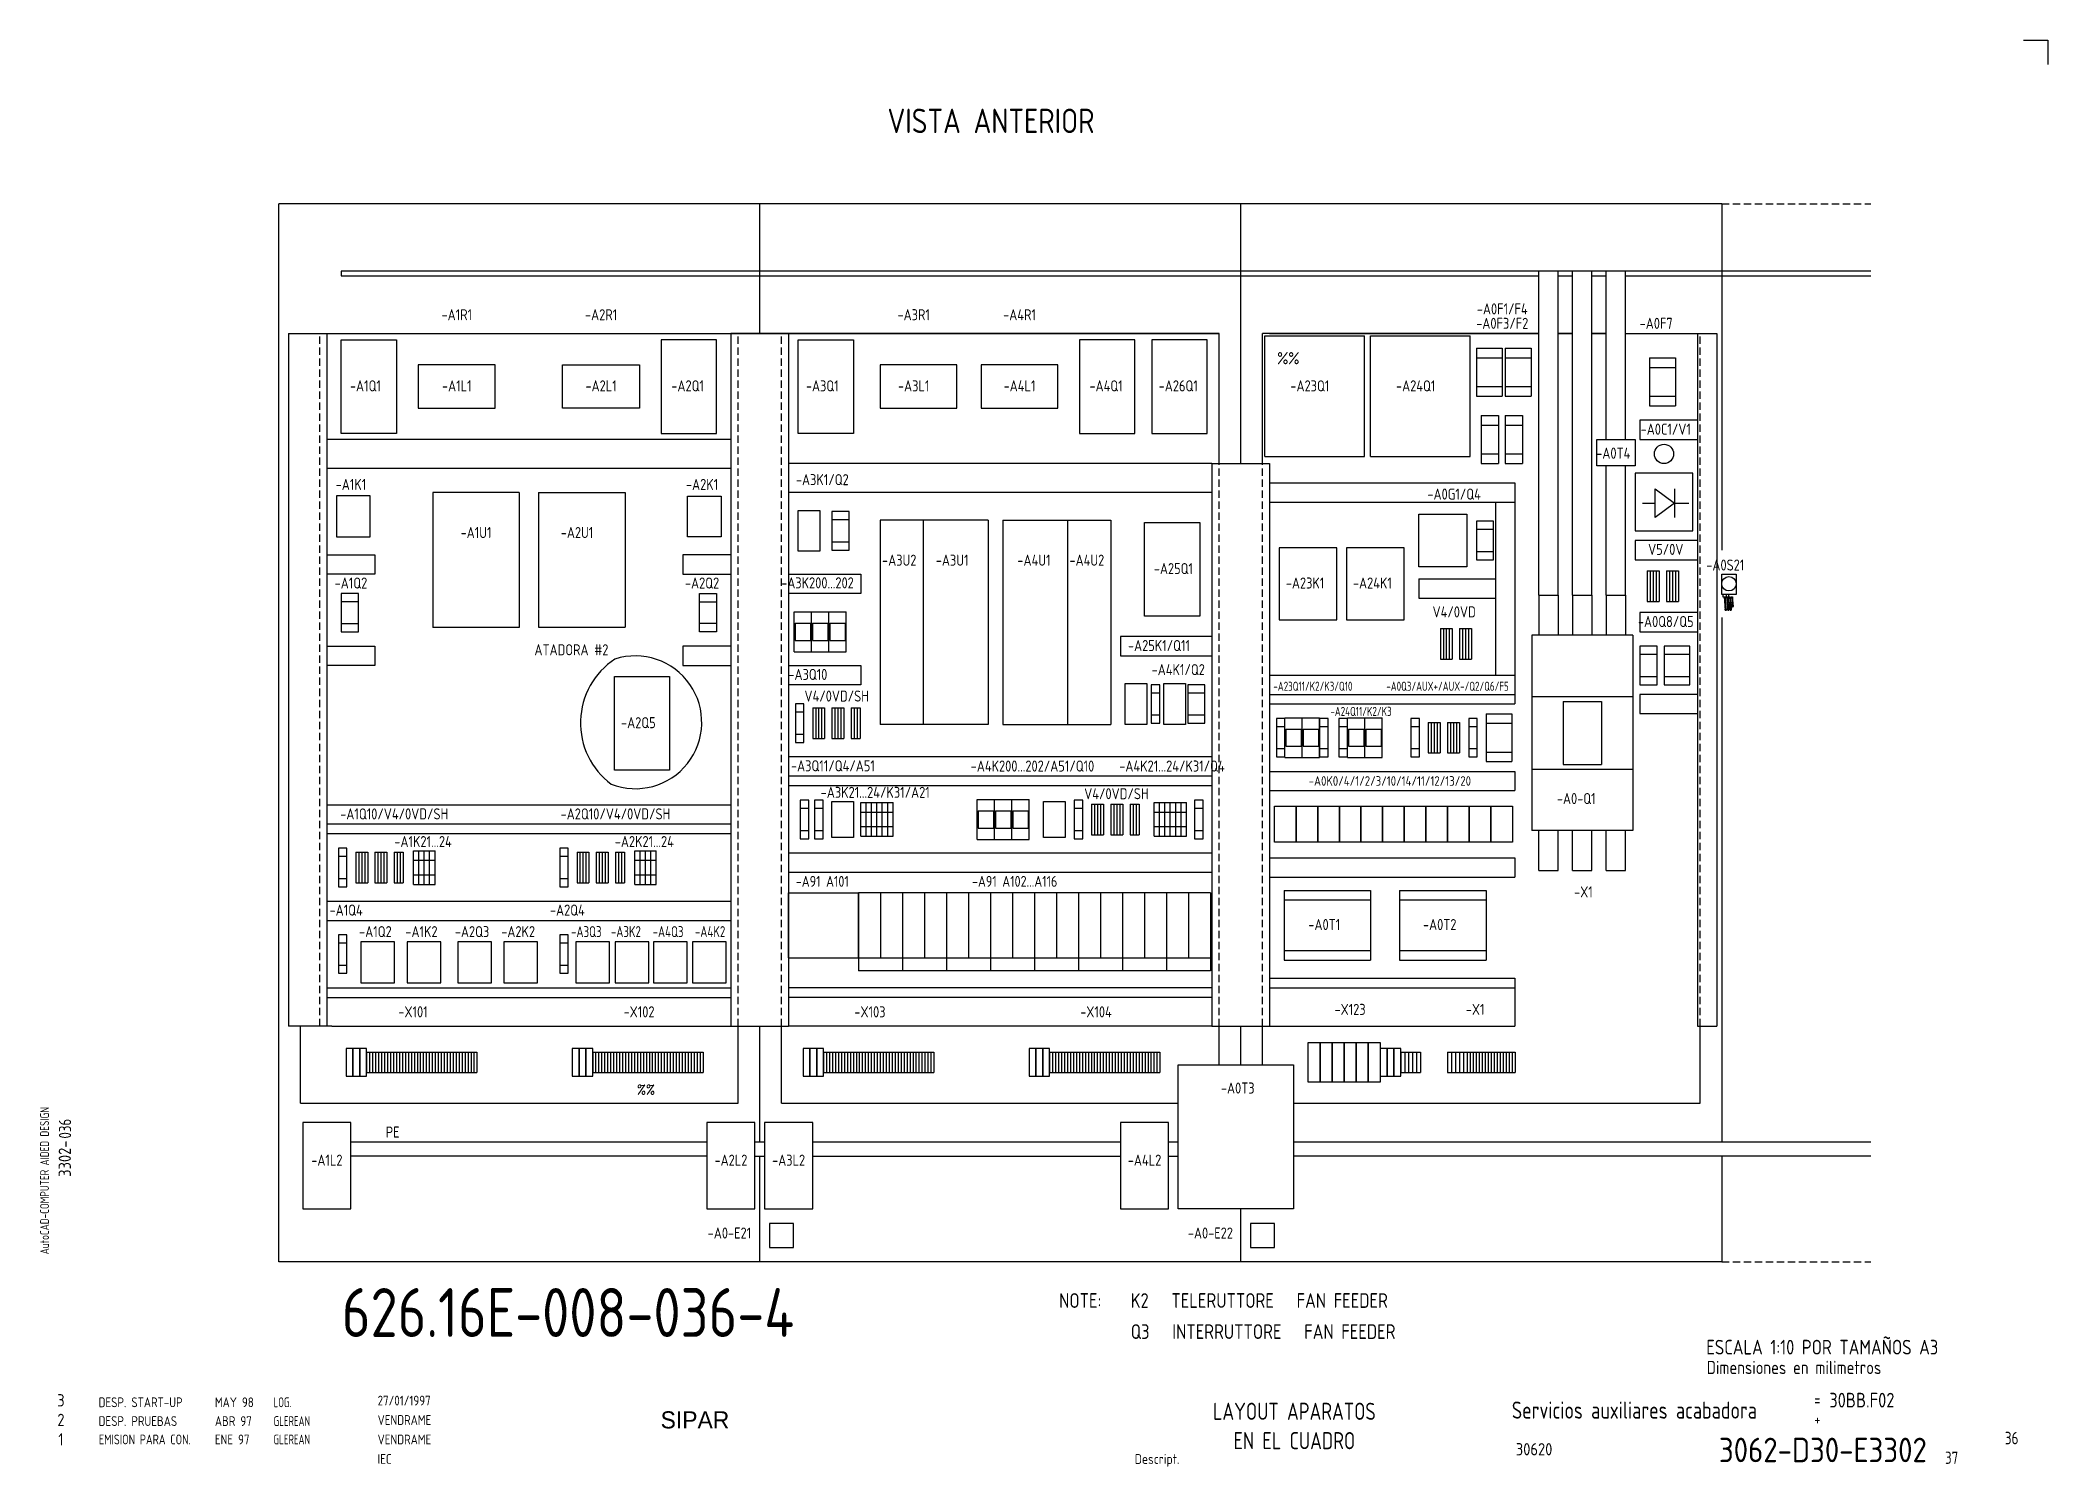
# Model space of a CAD drawing. Extents: x 10 to 420, y 5 to 297.
import ezdxf
from ezdxf.enums import TextEntityAlignment as Align

# ---------------------------------------------------------------- set-up
doc = ezdxf.new("R2010")
doc.units = 0
doc.header["$LTSCALE"] = 6
doc.header["$MEASUREMENT"] = 0
doc.linetypes.add('HIDDEN', pattern=[0.375, 0.25, -0.125])
doc.layers.get('0').update_dxf_attribs({"linetype": 'CONTINUOUS'})
for name, color, linetype in [('3', 3, 'CONTINUOUS'), ('CART', 7, 'CONTINUOUS'), ('INT', 3, 'CONTINUOUS'), ('MAN', 3, 'CONTINUOUS')]:
    doc.layers.add(name, color=color, linetype=linetype)
doc.styles.add('DIN', font='DIN', dxfattribs={"width": 0.85})
doc.styles.add('SIMPLEX', font='SIMPLEX', dxfattribs={"width": 0.9})
doc.styles.add('UNIV', font='UNIV')

msp = doc.modelspace()

# ---------------------------------------------------------------- texts
at = {"color": 2, "style": 'DIN', "width": 0.85}
msp.add_text('VISTA ANTERIOR', height=5, dxfattribs=at).set_placement((204, 278), align=Align.CENTER)
at = {"color": 7, "linetype": 'Continuous', "style": 'DIN'}
for s, height, width, p in [('-A0F1/F4', 2.261, 0.85, (308.49, 240.94)), ('-A1R1', 2.261, 0.85, (94.82, 239.75)), ('-A2R1', 2.261, 0.85, (124.31, 239.75)), ('-A3R1', 2.261, 0.85, (188.2, 239.75)), ('-A4R1', 2.261, 0.85, (209.83, 239.75)), ('-A0F3/F2', 2.261, 0.85, (308.49, 237.99)), ('-A0F7', 2.261, 0.85, (339.95, 237.99)), ('-A1Q1', 2.261, 0.85, (76.14, 225.21)), ('-A1L1', 2.261, 0.85, (94.82, 225.21)), ('-A2L1', 2.261, 0.85, (124.31, 225.21)), ('-A2Q1', 2.261, 0.85, (142, 225.21)), ('-A3Q1', 2.261, 0.85, (169.52, 225.21)), ('-A3L1', 2.261, 0.85, (188.2, 225.21)), ('-A4L1', 2.261, 0.85, (209.83, 225.21)), ('-A4Q1', 2.261, 0.85, (227.52, 225.21)), ('-A26Q1', 2.261, 0.85, (242.27, 225.21)), ('-A23Q1', 2.261, 0.85, (269.17, 225.21)), ('-A24Q1', 2.261, 0.85, (290.8, 225.21)), ('-A0C1/V1', 2.261, 0.85, (341.91, 216.36)), ('-A1K1', 2.261, 0.85, (73.19, 205.06)), ('-A2K1', 2.261, 0.85, (144.95, 205.06)), ('-A3K1/Q2', 2.261, 0.85, (169.52, 206.04)), ('-A0G1/Q4', 2.261, 0.85, (298.66, 203.09)), ('-A1U1', 2.261, 0.85, (98.75, 195.23)), ('-A2U1', 2.261, 0.85, (119.39, 195.23)), ('V5/0V', 2.261, 0.85, (341.91, 191.79)), ('-A3U2', 2.261, 0.85, (185.25, 189.58)), ('-A3U1', 2.261, 0.85, (196.06, 189.58)), ('-A4U1', 2.261, 0.85, (212.78, 189.58)), ('-A4U2', 2.261, 0.85, (223.59, 189.58)), ('-A25Q1', 2.261, 0.85, (241.28, 187.86)), ('-A0S21', 2.261, 0.85, (354.08, 188.59)), ('-A1Q2', 2.261, 0.85, (73.19, 184.91)), ('-A2Q2', 2.261, 0.85, (144.95, 184.91)), ('-A3K200...202', 2.2609, 0.85, (168.54, 184.95)), ('-A23K1', 2.261, 0.85, (268.19, 184.91)), ('-A24K1', 2.261, 0.85, (281.95, 184.91)), ('V4/0VD', 2.261, 0.85, (298.66, 179.01)), ('-A0Q8/Q5', 2.261, 0.85, (341.91, 177.04)), ('ATADORA #2', 2.261, 0.85, (118.25, 171.27)), ('-A25K1/Q11', 2.261, 0.85, (238.33, 172.13)), ('-A3Q10', 2.261, 0.85, (166.57, 166.23)), ('-A4K1/Q2', 2.261, 0.85, (242.27, 167.21)), ('-A23Q11/K2/K3/Q10', 1.8677, 0.75, (269.79, 164.01)), ('-A0Q3/AUX+/AUX-/Q2/Q6/F5', 1.8677, 0.75, (297.31, 164.01)), ('V4/0VD/SH', 2.261, 0.85, (172.47, 161.81)), ('-A24Q11/K2/K3', 1.8677, 0.75, (279.62, 158.87)), ('-A2Q5', 2.261, 0.85, (131.93, 156.37)), ('-A3Q11/Q4/A51', 2.2609, 0.85, (171.69, 147.55)), ('-A4K200...202/A51/Q10', 2.2609, 0.85, (212.48, 147.5)), ('-A4K21...24/K31/Q4', 2.2609, 0.85, (240.99, 147.5)), ('-A3K21...24/K31/A21', 2.2609, 0.85, (180.34, 142.13)), ('V4/0VD/SH', 2.261, 0.85, (229.64, 141.85)), ('-A0K0/4/1/2/3/10/14/11/12/13/20', 1.966, 0.85, (285.52, 144.6)), ('-A1Q10/V4/0VD/SH', 2.2609, 0.85, (82.04, 137.72)), ('-A2Q10/V4/0VD/SH', 2.2609, 0.85, (127.25, 137.72)), ('-A1K21...24', 2.2609, 0.85, (87.93, 132.07)), ('-A2K21...24', 2.2609, 0.85, (133.15, 132.07)), ('-A91 A101', 2.212, 0.85, (169.52, 123.96)), ('-A91 A102...A116', 2.2117, 0.85, (208.84, 123.96)), ('-A1Q4', 2.261, 0.85, (72.21, 118.06)), ('-A2Q4', 2.261, 0.85, (117.42, 118.06)), ('-A1Q2', 2.261, 0.85, (78.18, 113.66)), ('-A1K2', 2.261, 0.85, (87.6, 113.66)), ('-A2Q3', 2.261, 0.85, (97.94, 113.66)), ('-A2K2', 2.261, 0.85, (107.36, 113.66)), ('-A3Q3', 2.261, 0.75, (121.29, 113.66)), ('-A3K2', 2.261, 0.75, (129.38, 113.66)), ('-A4Q3', 2.261, 0.75, (138, 113.66)), ('-A4K2', 2.261, 0.75, (146.59, 113.66)), ('-A0T1', 2.261, 0.85, (272.12, 115.11)), ('-A0T2', 2.261, 0.85, (295.71, 115.11)), ('-A0T3', 2.261, 0.85, (254.43, 81.69)), ('-A1L2', 2.261, 0.85, (68.27, 66.95)), ('-A2L2', 2.261, 0.85, (150.85, 66.95)), ('-A3L2', 2.261, 0.85, (162.64, 66.95)), ('-A4L2', 2.261, 0.85, (235.38, 66.95))]:
    msp.add_text(s, height=height, dxfattribs=dict(at, width=width)).set_placement(p, align=Align.CENTER)
at = {"style": 'DIN'}
for s, width, p in [('%%', 0.85, (262.5, 230.75)), ('37', 0.8, (399, 6))]:
    msp.add_text(s, height=2.5, dxfattribs=dict(at, width=width)).set_placement(p)
at = {"color": 7, "linetype": 'Continuous', "style": 'DIN', "width": 0.85}
msp.add_text('-A0T4', height=2.261, dxfattribs=at).set_placement((334.67, 211.45), align=Align.RIGHT)
for s, height, p in [('-A0-Q1', 2.261, (319.65, 140.86)), ('NOTE:', 3, (217.93, 37.89)), ('K2   TELERUTTORE   FAN FEEDER', 3, (232.56, 37.89)), ('Q3   INTERRUTTORE   FAN FEEDER', 3, (232.56, 31.54)), ('ESCALA 1:10 POR TAMAÑOS A3', 3, (350.2, 28.36)), ('Dimensiones en milimetros', 2.7, (350.28, 24.36))]:
    msp.add_text(s, height=height, dxfattribs=at).set_placement(p)
at = {"color": 7, "linetype": 'Continuous'}
for s, height, style, width, p in [('-X1', 2.261, 'DIN', 0.85, (325.08, 122.91)), ('-X101', 2.261, 'DIN', 0.85, (85.87, 98.4)), ('-X102', 2.261, 'DIN', 0.85, (132.07, 98.4)), ('-X103', 2.261, 'DIN', 0.85, (179.26, 98.4)), ('-X104', 2.261, 'DIN', 0.85, (225.46, 98.4)), ('-X123', 2.261, 'DIN', 0.85, (277.39, 98.9)), ('-X1', 2.261, 'DIN', 0.85, (302.95, 98.9)), ('%%', 2, 'SIMPLEX', 0.9, (133.5, 82.5)), ('PE', 2.261, 'DIN', 0.85, (81.71, 73.83)), ('-A0-E21', 2.261, 'DIN', 0.85, (150.54, 53.19)), ('-A0-E22', 2.261, 'DIN', 0.85, (248.84, 53.19))]:
    msp.add_text(s, height=height, dxfattribs=dict(at, style=style, width=width)).set_placement(p, align=Align.MIDDLE)
at = {"style": 'DIN', "width": 0.8}
msp.add_text('036', height=2.5, rotation=90, dxfattribs=at).set_placement((16, 72.5))
at = {"linetype": 'Continuous', "style": 'DIN'}
for s, width, p in [('DESP. START-UP', 0.85, (21.62, 17.59)), ('MAY 98', 0.85, (45.38, 17.59)), ('LOG.', 0.7, (57.38, 17.59)), ('DESP. PRUEBAS', 0.85, (21.62, 13.75)), ('ABR 97', 0.85, (45.38, 13.75)), ('GLEREAN', 0.7, (57.38, 13.75))]:
    msp.add_text(s, height=2, dxfattribs=dict(at, width=width)).set_placement(p)
at = {"color": 3, "style": 'DIN', "width": 0.8}
for s, p in [('LAYOUT APARATOS', (266, 15)), ('EN EL CUADRO', (266, 9))]:
    msp.add_text(s, height=3.5, dxfattribs=at).set_placement(p, align=Align.CENTER)
msp.add_text('36', height=2.56, dxfattribs=at).set_placement((414, 10), align=Align.RIGHT)
at = {"color": 2, "insert": (71.32, 41.94), "char_height": 10, "width": 111.0411, "attachment_point": 1, "style": 'DIN'}
msp.add_mtext('626.16E-008-036-4', dxfattribs=at)
at = {"layer": 'CART', "color": 2, "linetype": 'Continuous', "style": 'UNIV'}
msp.add_text('SIPAR', height=3.5, dxfattribs=at).set_placement((143.5, 13.25), align=Align.CENTER)

# ---------------------------------------------------------------- blocks, each defined once
blk = doc.blocks.new('WB-FG100')
at = {"layer": 'CART', "color": 1}
for p, q in [((415, 297), (420, 297)), ((420, 297), (420, 292))]:
    blk.add_line(p, q, dxfattribs=at)
at = {"layer": 'CART', "color": 1, "style": 'DIN', "width": 0.8}
blk.add_text('AutoCAD-COMPUTER AIDED DESIGN', height=1.8, rotation=90, dxfattribs=at).set_placement((11.47, 48.84))
at = {"layer": 'CART', "color": 3, "style": 'DIN', "width": 0.8}
for s, p in [('=', (372.24, 17.91)), ('+', (372.24, 13.87))]:
    blk.add_text(s, height=2.5, dxfattribs=at).set_placement(p)
at = {"layer": 'CART', "color": 7, "style": 'DIN', "width": 0.9}
blk.add_attdef('FILE', text='', height=2.5, rotation=90, dxfattribs=at).set_placement((15.95, 68.38), align=Align.CENTER)
for tag, p in [('MOD-3', (13.92, 19)), ('MOD-2', (13.92, 15)), ('MOD-1', (13.92, 11)), ('NR.COMMESSA', (315, 9))]:
    blk.add_attdef(tag, text='', height=2.5, dxfattribs=at).set_placement(p, align=Align.MIDDLE)
at = {"layer": 'CART', "color": 7, "style": 'DIN'}
for tag, width, p in [('REV-3', 0.9, (21.66, 19)), ('DATA-3', 0.9, (45.37, 19)), ('NOME-3', 0.9, (57.37, 19)), ('REV-2', 0.9, (21.66, 15)), ('DATA-2', 0.9, (45.37, 15)), ('NOME-2', 0.9, (57.37, 15)), ('REV-1', 0.9, (21.66, 11)), ('DATA-1', 0.9, (45.37, 11)), ('NOME-1', 0.7, (57.37, 11))]:
    blk.add_attdef(tag, text='', height=2, dxfattribs=dict(at, width=width)).set_placement(p, align=Align.MIDDLE_LEFT)
at = {"layer": 'CART', "color": 7, "style": 'DIN', "width": 0.9}
for tag, p, height in [('DATA', (78.64, 17.94), 2), ('ESECUTORE', (78.64, 13.97), 2), ('CONTROLLORE', (78.64, 9.99), 2), ('SEGUE', (398.93, 5.65), 2.8), ('NORMA', (78.64, 6.01), 2)]:
    blk.add_attdef(tag, p, '', height=height, dxfattribs=at)
at = {"layer": 'CART', "color": 2, "style": 'DIN', "width": 0.9}
for tag, p in [('TITOLO-1/3', (266.5, 18.23)), ('TITOLO-1/2', (266.5, 15.73)), ('TITOLO-2/3', (266.5, 13.18)), ('TITOLO-2/2', (266.5, 10.68)), ('TITOLO-3/3', (266.5, 8.13))]:
    blk.add_attdef(tag, text='', height=3.5, dxfattribs=at).set_placement(p, align=Align.MIDDLE)
at = {"layer": 'CART', "color": 3, "style": 'DIN', "width": 0.9}
blk.add_attdef('ASSIEME', text='', height=3.5, dxfattribs=at).set_placement((334, 17), align=Align.MIDDLE)
at = {"layer": 'CART', "color": 3, "style": 'DIN', "width": 0.85}
for tag, p in [('=', (375.33, 16.63)), ('+', (375.33, 12.76))]:
    blk.add_attdef(tag, text='', height=3, dxfattribs=at).set_placement(p, align=Align.BOTTOM_LEFT)
at = {"layer": 'CART', "color": 3, "style": 'DIN', "width": 0.9}
blk.add_attdef('FOGLIO', text='', height=2.8, dxfattribs=at).set_placement((414.2, 9.56), align=Align.RIGHT)
at = {"layer": 'CART', "color": 2, "style": 'DIN', "width": 0.9}
blk.add_attdef('DISEGNO', text='', height=5, dxfattribs=at).set_placement((395.27, 6.35), align=Align.RIGHT)
at = {"layer": 'CART', "color": 1, "style": 'DIN', "width": 0.9}
blk.add_attdef('TIPOLOGIA', (233.37, 6), '', height=2, dxfattribs=at)
blk = doc.blocks.new('F-L24AI')
at = {"color": 3, "linetype": 'Continuous'}
for p, q in [((16, 4.5), (0, 4.5)), ((0, 4.5), (0, -4.5)), ((16, -4.5), (16, 4.5)), ((0, -4.5), (16, -4.5))]:
    blk.add_line(p, q, dxfattribs=at)
blk = doc.blocks.new('F-3NP50')
at = {"color": 3}
for p, q in [((0, -9.75), (0, 9.75)), ((0, 9.75), (11.5, 9.75)), ((11.5, 9.75), (11.5, -9.75)), ((11.5, -9.75), (0, -9.75))]:
    blk.add_line(p, q, dxfattribs=at)
blk = doc.blocks.new('F-K2')
at = {"layer": '3'}
for p, q in [((7, 4.25), (0, 4.25)), ((0, 4.25), (0, -4.25)), ((7, -4.25), (7, 4.25)), ((0, -4.25), (7, -4.25))]:
    blk.add_line(p, q, dxfattribs=at)
blk = doc.blocks.new('F-5SN2')
at = {"layer": 'INT'}
for p, q in [((3.56, 4), (0, 4)), ((0, 4), (0, -4)), ((3.56, -4), (3.56, 4)), ((0, -4), (3.56, -4))]:
    blk.add_line(p, q, dxfattribs=at)
at = {"layer": 'MAN'}
for p, q in [((3.56, 2.275), (0, 2.275)), ((0, 2.275), (0, -2.275)), ((3.56, -2.275), (3.56, 2.275)), ((0, -2.275), (3.56, -2.275))]:
    blk.add_line(p, q, dxfattribs=at)
blk = doc.blocks.new('F-AC15S')
at = {"color": 3, "linetype": 'Continuous'}
for p, q in [((0, 21.25), (0, -21.25)), ((13.5, 21.25), (0, 21.25)), ((13.5, 21.25), (13.5, -21.25)), ((13.5, -21.25), (0, -21.25))]:
    blk.add_line(p, q, dxfattribs=at)
blk = doc.blocks.new('F-ACAS')
at = {"color": 3, "linetype": 'Continuous'}
for p, q in [((0, 21.25), (0, -21.25)), ((9, 21.25), (0, 21.25)), ((9, 21.25), (9, -21.25)), ((9, -21.25), (0, -21.25))]:
    blk.add_line(p, q, dxfattribs=at)

# ---------------------------------------------------------------- linework, layer by layer
at = {"color": 4, "linetype": 'Continuous'}
for p, q in [((58.44, 47.29), (58.44, 263.55)), ((156.74, 263.55), (58.44, 263.55)), ((255.04, 263.55), (156.74, 263.55)), ((156.74, 237.01), (156.74, 263.55)), ((255.04, 210.47), (255.04, 263.55)), ((353.34, 263.55), (255.04, 263.55)), ((353.34, 263.55), (353.34, 192.77)), ((353.34, 179.01), (353.34, 71.86)), ((156.74, 71.86), (156.74, 95.45)), ((255.04, 87.59), (255.04, 95.45)), ((156.74, 47.29), (156.74, 68.91)), ((353.34, 68.91), (353.34, 47.29)), ((255.04, 47.29), (255.04, 58.1)), ((156.74, 47.29), (58.44, 47.29)), ((255.04, 47.29), (156.74, 47.29)), ((353.34, 47.29), (255.04, 47.29))]:
    msp.add_line(p, q, dxfattribs=at)
at = {"color": 4, "linetype": 'HIDDEN'}
for p, q in [((353.34, 263.55), (383.82, 263.55)), ((353.34, 47.29), (383.82, 47.29))]:
    msp.add_line(p, q, dxfattribs=at)
at = {"color": 3, "linetype": 'Continuous'}
for p, q in [((383.82, 249.79), (71.22, 249.79)), ((71.22, 249.79), (71.22, 248.8)), ((71.22, 248.8), (315.99, 248.8)), ((315.99, 183.53), (315.99, 249.79)), ((319.92, 183.53), (319.92, 249.79)), ((319.92, 248.8), (322.87, 248.8)), ((322.87, 183.53), (322.87, 249.79)), ((326.8, 183.53), (326.8, 249.79)), ((326.8, 248.8), (329.75, 248.8)), ((329.75, 215.38), (329.75, 249.79)), ((333.68, 215.38), (333.68, 249.79)), ((333.68, 248.8), (383.82, 248.8)), ((102.68, 230.62), (86.95, 230.62)), ((86.95, 230.62), (86.95, 221.77)), ((102.68, 221.77), (102.68, 230.62)), ((197.05, 230.62), (181.32, 230.62)), ((181.32, 230.62), (181.32, 221.77)), ((197.05, 221.77), (197.05, 230.62)), ((217.69, 230.62), (201.96, 230.62)), ((201.96, 230.62), (201.96, 221.77)), ((217.69, 221.77), (217.69, 230.62)), ((86.95, 221.77), (102.68, 221.77)), ((181.32, 221.77), (197.05, 221.77)), ((201.96, 221.77), (217.69, 221.77)), ((329.75, 183.53), (329.75, 209.97)), ((333.68, 183.53), (333.68, 209.97)), ((347.45, 208.5), (335.65, 208.5)), ((335.65, 208.5), (335.65, 196.7)), ((347.45, 196.7), (347.45, 208.5)), ((89.9, 204.57), (89.9, 176.93)), ((107.59, 204.57), (89.9, 204.57)), ((89.9, 204.57), (89.9, 176.93)), ((107.59, 204.57), (107.59, 176.93)), ((111.53, 204.57), (111.53, 177)), ((111.53, 204.57), (129.22, 204.57)), ((129.22, 204.57), (129.22, 177)), ((181.32, 198.92), (181.32, 157.14)), ((190.17, 198.92), (181.32, 198.92)), ((190.17, 198.92), (190.17, 157.14)), ((190.17, 198.92), (190.17, 157.14)), ((203.44, 198.92), (190.17, 198.92)), ((203.44, 198.92), (203.44, 157.14)), ((291.42, 200.14), (301.25, 200.14)), ((291.42, 189.33), (291.42, 200.14)), ((301.25, 200.14), (301.25, 189.33)), ((335.65, 196.7), (347.45, 196.7)), ((301.25, 189.33), (291.42, 189.33)), ((315.99, 183.53), (315.99, 175.37)), ((315.99, 183.53), (319.92, 183.53)), ((319.92, 183.53), (319.92, 175.37)), ((322.87, 183.53), (326.8, 183.53)), ((322.87, 183.53), (322.87, 175.37)), ((326.8, 183.53), (326.8, 175.37)), ((329.75, 183.53), (333.68, 183.53)), ((329.75, 183.53), (329.75, 175.37)), ((333.68, 183.53), (333.68, 175.37)), ((107.59, 176.93), (89.9, 176.93)), ((111.53, 177), (129.22, 177)), ((163.8, 180.14), (167.34, 180.14)), ((167.34, 180.14), (170.88, 180.14)), ((170.88, 180.14), (174.42, 180.14)), ((335.16, 175.37), (314.52, 175.37)), ((314.52, 175.37), (314.52, 135.46)), ((335.16, 175.37), (335.16, 135.46)), ((163.8, 171.98), (167.34, 171.98)), ((167.34, 171.98), (170.88, 171.98)), ((170.88, 171.98), (174.42, 171.98)), ((314.52, 162.84), (335.16, 162.84)), ((320.91, 161.86), (328.77, 161.86)), ((320.91, 161.86), (320.91, 148.98)), ((328.77, 161.86), (328.77, 148.98)), ((190.17, 157.14), (181.32, 157.14)), ((203.44, 157.14), (190.17, 157.14)), ((264.07, 158.51), (267.61, 158.51)), ((267.61, 158.51), (271.15, 158.51)), ((276.85, 158.51), (280.39, 158.51)), ((280.39, 158.51), (283.93, 158.51)), ((264.07, 150.36), (267.61, 150.36)), ((267.61, 150.36), (271.15, 150.36)), ((276.85, 150.36), (280.39, 150.36)), ((280.39, 150.36), (283.93, 150.36)), ((314.52, 148), (335.16, 148)), ((320.91, 148.98), (328.77, 148.98)), ((201.16, 141.8), (204.7, 141.8)), ((204.7, 141.8), (208.23, 141.8)), ((208.23, 141.8), (211.77, 141.8)), ((335.16, 135.46), (314.52, 135.46)), ((315.99, 127.3), (315.99, 135.46)), ((319.92, 127.3), (319.92, 135.46)), ((322.87, 127.3), (322.87, 135.46)), ((326.8, 127.3), (326.8, 135.46)), ((329.75, 127.3), (329.75, 135.46)), ((333.68, 127.3), (333.68, 135.46)), ((201.16, 133.64), (204.7, 133.64)), ((204.7, 133.64), (208.23, 133.64)), ((208.23, 133.64), (211.77, 133.64)), ((315.99, 127.3), (319.92, 127.3)), ((322.87, 127.3), (326.8, 127.3)), ((329.75, 127.3), (333.68, 127.3)), ((73.6, 90.91), (72.21, 90.91)), ((72.21, 90.91), (72.21, 85.26)), ((75, 90.91), (73.6, 90.91)), ((73.6, 90.91), (73.6, 85.26)), ((73.6, 85.26), (73.6, 90.91)), ((76.39, 90.91), (75, 90.91)), ((75, 90.91), (75, 85.26)), ((75, 85.26), (75, 90.91)), ((76.39, 85.26), (76.39, 90.91)), ((119.8, 90.91), (118.41, 90.91)), ((118.41, 90.91), (118.41, 85.26)), ((121.2, 90.91), (119.8, 90.91)), ((119.8, 90.91), (119.8, 85.26)), ((119.8, 85.26), (119.8, 90.91)), ((121.2, 85.26), (121.2, 90.91)), ((122.6, 90.91), (121.2, 90.91)), ((121.2, 90.91), (121.2, 85.26)), ((122.6, 85.26), (122.6, 90.91)), ((166.99, 90.91), (165.59, 90.91)), ((165.59, 90.91), (165.59, 85.26)), ((166.99, 85.26), (166.99, 90.91)), ((168.38, 90.91), (166.99, 90.91)), ((166.99, 90.91), (166.99, 85.26)), ((169.78, 90.91), (168.38, 90.91)), ((168.38, 90.91), (168.38, 85.26)), ((168.38, 85.26), (168.38, 90.91)), ((169.78, 85.26), (169.78, 90.91)), ((213.19, 90.91), (211.79, 90.91)), ((211.79, 90.91), (211.79, 85.26)), ((214.58, 90.91), (213.19, 90.91)), ((213.19, 90.91), (213.19, 85.26)), ((213.19, 85.26), (213.19, 90.91)), ((214.58, 85.26), (214.58, 90.91)), ((215.98, 90.91), (214.58, 90.91)), ((214.58, 90.91), (214.58, 85.26)), ((215.98, 85.26), (215.98, 90.91)), ((268.81, 84), (268.81, 92.16)), ((268.81, 92.16), (271.26, 92.16)), ((271.26, 84), (271.26, 92.16)), ((271.26, 92.16), (273.72, 92.16)), ((271.26, 92.16), (271.26, 84)), ((273.72, 92.16), (273.72, 84)), ((273.72, 84), (273.72, 92.16)), ((273.72, 92.16), (276.18, 92.16)), ((276.18, 84), (276.18, 92.16)), ((276.18, 92.16), (278.64, 92.16)), ((276.18, 92.16), (276.18, 84)), ((278.64, 84), (278.64, 92.16)), ((278.64, 92.16), (281.09, 92.16)), ((278.64, 92.16), (278.64, 84)), ((281.09, 84), (281.09, 92.16)), ((281.09, 92.16), (283.55, 92.16)), ((281.09, 92.16), (281.09, 84)), ((283.55, 92.16), (283.55, 84)), ((284.95, 90.91), (283.55, 90.91)), ((283.55, 90.91), (283.55, 85.26)), ((286.34, 90.91), (284.95, 90.91)), ((284.95, 90.91), (284.95, 85.26)), ((284.95, 85.26), (284.95, 90.91)), ((287.74, 90.91), (286.34, 90.91)), ((286.34, 90.91), (286.34, 85.26)), ((286.34, 85.26), (286.34, 90.91)), ((287.74, 85.26), (287.74, 90.91)), ((242.27, 87.59), (265.86, 87.59)), ((242.27, 58.1), (242.27, 87.59)), ((265.86, 87.59), (265.86, 58.1)), ((287.74, 90.17), (288.55, 90.17)), ((287.74, 90.17), (287.74, 85.99)), ((288.55, 90.17), (289.35, 90.17)), ((288.55, 90.17), (288.55, 85.99)), ((288.55, 90.17), (288.55, 85.99)), ((289.35, 90.17), (290.16, 90.17)), ((289.35, 90.17), (289.35, 85.99)), ((289.35, 90.17), (289.35, 85.99)), ((290.16, 90.17), (290.16, 85.99)), ((290.16, 90.17), (290.96, 90.17)), ((290.16, 90.17), (290.16, 85.99)), ((290.96, 90.17), (291.77, 90.17)), ((290.96, 90.17), (290.96, 85.99)), ((290.96, 90.17), (290.96, 85.99)), ((291.77, 90.17), (291.77, 85.99)), ((297.32, 90.17), (298.13, 90.17)), ((297.32, 90.17), (297.32, 85.99)), ((298.13, 90.17), (298.13, 85.99)), ((298.13, 90.17), (298.93, 90.17)), ((298.13, 90.17), (298.13, 85.99)), ((298.93, 90.17), (299.74, 90.17)), ((298.93, 90.17), (298.93, 85.99)), ((298.93, 90.17), (298.93, 85.99)), ((299.74, 90.17), (300.55, 90.17)), ((299.74, 90.17), (299.74, 85.99)), ((299.74, 90.17), (299.74, 85.99)), ((300.55, 90.17), (301.35, 90.17)), ((300.55, 90.17), (300.55, 85.99)), ((300.55, 90.17), (300.55, 85.99)), ((301.35, 90.17), (301.35, 85.99)), ((72.21, 85.26), (73.6, 85.26)), ((73.6, 85.26), (75, 85.26)), ((75, 85.26), (76.39, 85.26)), ((118.41, 85.26), (119.8, 85.26)), ((119.8, 85.26), (121.2, 85.26)), ((121.2, 85.26), (122.6, 85.26)), ((165.59, 85.26), (166.99, 85.26)), ((166.99, 85.26), (168.38, 85.26)), ((168.38, 85.26), (169.78, 85.26)), ((211.79, 85.26), (213.19, 85.26)), ((213.19, 85.26), (214.58, 85.26)), ((214.58, 85.26), (215.98, 85.26)), ((271.26, 84), (268.81, 84)), ((273.72, 84), (271.26, 84)), ((276.18, 84), (273.72, 84)), ((278.64, 84), (276.18, 84)), ((281.09, 84), (278.64, 84)), ((283.55, 84), (281.09, 84)), ((283.55, 85.26), (284.95, 85.26)), ((284.95, 85.26), (286.34, 85.26)), ((286.34, 85.26), (287.74, 85.26)), ((287.74, 85.99), (288.55, 85.99)), ((288.55, 85.99), (289.35, 85.99)), ((289.35, 85.99), (290.16, 85.99)), ((290.16, 85.99), (290.96, 85.99)), ((290.96, 85.99), (291.77, 85.99)), ((297.32, 85.99), (298.13, 85.99)), ((298.13, 85.99), (298.93, 85.99)), ((298.93, 85.99), (299.74, 85.99)), ((299.74, 85.99), (300.55, 85.99)), ((300.55, 85.99), (301.35, 85.99)), ((63.36, 75.79), (63.36, 58.1)), ((73.19, 75.79), (63.36, 75.79)), ((73.19, 58.1), (73.19, 75.79)), ((145.93, 75.79), (145.93, 58.1)), ((155.76, 75.79), (145.93, 75.79)), ((155.76, 58.1), (155.76, 75.79)), ((157.73, 75.79), (157.73, 58.1)), ((167.56, 75.79), (157.73, 75.79)), ((167.56, 58.1), (167.56, 75.79)), ((230.47, 75.79), (230.47, 58.1)), ((240.3, 75.79), (230.47, 75.79)), ((240.3, 58.1), (240.3, 75.79)), ((73.19, 71.86), (145.93, 71.86)), ((155.76, 71.86), (157.73, 71.86)), ((167.56, 71.86), (230.47, 71.86)), ((240.3, 71.86), (242.27, 71.86)), ((265.86, 71.86), (383.82, 71.86)), ((145.93, 68.91), (73.19, 68.91)), ((155.76, 68.91), (157.73, 68.91)), ((167.56, 68.91), (230.47, 68.91)), ((240.3, 68.91), (242.27, 68.91)), ((383.82, 68.91), (265.86, 68.91)), ((63.36, 58.1), (73.19, 58.1)), ((145.93, 58.1), (155.76, 58.1)), ((157.73, 58.1), (167.56, 58.1)), ((230.47, 58.1), (240.3, 58.1)), ((265.86, 58.1), (242.27, 58.1)), ((163.63, 55.15), (158.71, 55.15)), ((158.71, 55.15), (158.71, 50.24)), ((163.63, 50.24), (163.63, 55.15)), ((261.93, 55.15), (257.01, 55.15)), ((257.01, 55.15), (257.01, 50.24)), ((261.93, 50.24), (261.93, 55.15)), ((158.71, 50.24), (163.63, 50.24)), ((257.01, 50.24), (261.93, 50.24))]:
    msp.add_line(p, q, dxfattribs=at)
at = {"color": 2, "linetype": 'Continuous'}
for p, q in [((60.41, 237.01), (68.27, 237.01)), ((60.41, 237.01), (60.41, 95.45)), ((68.27, 237.01), (68.27, 95.45)), ((150.85, 237.01), (150.85, 95.45)), ((150.85, 237.01), (162.64, 237.01)), ((162.64, 237.01), (162.64, 95.45)), ((348.43, 237.01), (348.43, 95.45)), ((348.43, 237.01), (352.36, 237.01)), ((352.36, 237.01), (352.36, 95.45)), ((348.43, 219.31), (336.63, 219.31)), ((336.63, 219.31), (336.63, 215.38)), ((337.62, 219.31), (337.62, 219.31)), ((150.85, 215.38), (68.27, 215.38)), ((336.63, 215.38), (348.43, 215.38)), ((150.85, 209.48), (68.27, 209.48)), ((249.15, 210.47), (162.64, 210.47)), ((249.15, 210.47), (249.15, 95.45)), ((249.15, 210.47), (260.94, 210.47)), ((260.94, 210.47), (260.94, 95.45)), ((260.94, 206.53), (311.08, 206.53)), ((311.08, 206.53), (311.08, 161.32)), ((249.15, 204.57), (162.64, 204.57)), ((260.94, 202.6), (311.08, 202.6)), ((307.14, 202.6), (307.14, 167.21)), ((348.43, 194.74), (335.65, 194.74)), ((335.65, 194.74), (335.65, 190.81)), ((68.27, 191.79), (78.1, 191.79)), ((78.1, 191.79), (78.1, 187.86)), ((150.85, 191.79), (141.02, 191.79)), ((141.02, 191.79), (141.02, 187.86)), ((335.65, 190.81), (348.43, 190.81)), ((78.1, 187.86), (68.27, 187.86)), ((141.02, 187.86), (150.85, 187.86)), ((162.64, 187.86), (177.39, 187.86)), ((177.39, 187.86), (177.39, 183.92)), ((291.42, 186.87), (307.14, 186.87)), ((291.42, 186.87), (291.42, 182.94)), ((177.39, 183.92), (162.64, 183.92)), ((291.42, 182.94), (307.14, 182.94)), ((336.63, 179.99), (336.63, 176.06)), ((348.43, 179.99), (336.63, 179.99)), ((68.27, 173.11), (78.1, 173.11)), ((78.1, 173.11), (78.1, 169.18)), ((150.85, 173.11), (141.02, 173.11)), ((141.02, 173.11), (141.02, 169.18)), ((230.47, 175.08), (230.47, 171.15)), ((249.15, 175.08), (230.47, 175.08)), ((336.63, 176.06), (348.43, 176.06)), ((78.1, 169.18), (68.27, 169.18)), ((141.02, 169.18), (150.85, 169.18)), ((162.64, 169.18), (177.39, 169.18)), ((177.39, 169.18), (177.39, 165.25)), ((230.47, 171.15), (249.15, 171.15)), ((177.39, 165.25), (162.64, 165.25)), ((260.94, 167.21), (311.08, 167.21)), ((260.94, 163.28), (311.08, 163.28)), ((260.94, 161.32), (311.08, 161.32)), ((348.43, 163.28), (336.63, 163.28)), ((336.63, 163.28), (336.63, 159.35)), ((336.63, 159.35), (348.43, 159.35)), ((249.15, 150.5), (162.64, 150.5)), ((249.15, 146.57), (162.64, 146.57)), ((249.15, 144.6), (162.64, 144.6)), ((260.94, 147.55), (311.08, 147.55)), ((260.94, 143.62), (311.08, 143.62)), ((311.08, 147.55), (311.08, 143.62)), ((150.85, 140.67), (68.27, 140.67)), ((150.85, 136.74), (68.27, 136.74)), ((150.85, 134.77), (68.27, 134.77)), ((249.15, 130.84), (162.64, 130.84)), ((260.94, 129.86), (311.08, 129.86)), ((311.08, 129.86), (311.08, 125.93)), ((249.15, 126.91), (162.64, 126.91)), ((260.94, 125.93), (311.08, 125.93)), ((68.27, 121.01), (150.85, 121.01)), ((68.27, 117.08), (150.85, 117.08)), ((68.27, 103.32), (150.85, 103.32)), ((249.15, 103.32), (162.64, 103.32)), ((260.94, 105.28), (311.08, 105.28)), ((260.94, 103.32), (311.08, 103.32)), ((311.08, 105.28), (311.08, 103.32)), ((311.08, 103.32), (311.08, 95.45)), ((68.27, 101.35), (150.85, 101.35)), ((249.15, 101.35), (162.64, 101.35)), ((69.26, 95.45), (60.41, 95.45)), ((69.26, 95.45), (150.85, 95.45)), ((150.85, 95.45), (162.64, 95.45)), ((249.15, 95.45), (162.64, 95.45)), ((249.15, 95.45), (260.94, 95.45)), ((260.94, 95.45), (311.08, 95.45)), ((348.43, 95.45), (352.36, 95.45))]:
    msp.add_line(p, q, dxfattribs=at)
at = {"color": 7, "linetype": 'HIDDEN'}
for p, q in [((66.8, 95.45), (66.8, 237.01)), ((152.32, 95.45), (152.32, 237.01)), ((161.17, 95.45), (161.17, 237.01)), ((348.92, 95.45), (348.92, 237.01)), ((250.62, 95.45), (250.62, 210.47)), ((259.47, 95.45), (259.47, 210.47))]:
    msp.add_line(p, q, dxfattribs=at)
at = {"color": 7, "linetype": 'Continuous'}
for p, q in [((68.27, 237.01), (154.78, 237.01)), ((250.62, 237.01), (150.85, 237.01)), ((161.17, 237.01), (250.62, 237.01)), ((250.62, 210.47), (250.62, 237.01)), ((259.47, 210.47), (259.47, 237.01)), ((315.99, 237.01), (259.47, 237.01)), ((260.94, 237.01), (315.99, 237.01)), ((319.92, 237.01), (322.87, 237.01)), ((319.92, 237.01), (322.87, 237.01)), ((322.87, 237.01), (319.92, 237.01)), ((329.75, 237.01), (326.8, 237.01)), ((326.8, 237.01), (329.75, 237.01)), ((326.8, 237.01), (329.75, 237.01)), ((333.68, 237.01), (348.43, 237.01)), ((327.79, 209.97), (327.79, 215.38)), ((327.79, 215.38), (335.65, 215.38)), ((335.65, 215.38), (335.65, 209.97)), ((335.65, 209.97), (327.79, 209.97)), ((164, 177.83), (167.14, 177.83)), ((167.54, 177.83), (170.68, 177.83)), ((171.08, 177.83), (174.22, 177.83)), ((164, 174.29), (167.14, 174.29)), ((167.54, 174.29), (170.68, 174.29)), ((171.08, 174.29), (174.22, 174.29)), ((264.27, 156.2), (267.41, 156.2)), ((267.8, 156.2), (270.95, 156.2)), ((277.04, 156.2), (280.19, 156.2)), ((280.58, 156.2), (283.73, 156.2)), ((264.27, 152.67), (267.41, 152.67)), ((267.8, 152.67), (270.95, 152.67)), ((277.04, 152.67), (280.19, 152.67)), ((280.58, 152.67), (283.73, 152.67)), ((177.39, 141.16), (178.49, 141.16)), ((177.39, 134.28), (177.39, 141.16)), ((178.49, 141.16), (179.59, 141.16)), ((178.49, 134.28), (178.49, 141.16)), ((178.49, 134.28), (178.49, 141.16)), ((179.59, 134.28), (179.59, 141.16)), ((179.59, 141.16), (180.69, 141.16)), ((179.59, 134.28), (179.59, 141.16)), ((180.69, 141.16), (181.79, 141.16)), ((180.69, 134.28), (180.69, 141.16)), ((180.69, 141.16), (181.79, 141.16)), ((180.69, 134.28), (180.69, 141.16)), ((180.69, 134.28), (180.69, 141.16)), ((181.79, 141.16), (182.89, 141.16)), ((181.79, 134.28), (181.79, 141.16)), ((181.79, 134.28), (181.79, 141.16)), ((181.79, 134.28), (181.79, 141.16)), ((182.89, 141.16), (183.99, 141.16)), ((182.89, 134.28), (182.89, 141.16)), ((182.89, 134.28), (182.89, 141.16)), ((183.99, 134.28), (183.99, 141.16)), ((237.35, 141.16), (238.45, 141.16)), ((237.35, 134.28), (237.35, 141.16)), ((238.45, 134.28), (238.45, 141.16)), ((238.45, 141.16), (239.55, 141.16)), ((238.45, 134.28), (238.45, 141.16)), ((239.55, 141.16), (240.65, 141.16)), ((239.55, 134.28), (239.55, 141.16)), ((239.55, 134.28), (239.55, 141.16)), ((240.65, 141.16), (241.75, 141.16)), ((240.65, 134.28), (240.65, 141.16)), ((240.65, 141.16), (241.75, 141.16)), ((240.65, 134.28), (240.65, 141.16)), ((240.65, 134.28), (240.65, 141.16)), ((241.75, 134.28), (241.75, 141.16)), ((241.75, 134.28), (241.75, 141.16)), ((241.75, 141.16), (242.86, 141.16)), ((241.75, 134.28), (241.75, 141.16)), ((242.86, 134.28), (242.86, 141.16)), ((242.86, 141.16), (243.96, 141.16)), ((242.86, 134.28), (242.86, 141.16)), ((243.96, 134.28), (243.96, 141.16)), ((177.39, 139.2), (178.49, 139.2)), ((177.39, 136.25), (178.49, 136.25)), ((178.49, 139.2), (179.59, 139.2)), ((178.49, 136.25), (179.59, 136.25)), ((179.59, 139.2), (180.69, 139.2)), ((179.59, 136.25), (180.69, 136.25)), ((180.69, 139.2), (181.79, 139.2)), ((180.69, 139.2), (181.79, 139.2)), ((180.69, 136.25), (181.79, 136.25)), ((180.69, 136.25), (181.79, 136.25)), ((181.79, 139.2), (182.89, 139.2)), ((181.79, 136.25), (182.89, 136.25)), ((182.89, 139.2), (183.99, 139.2)), ((182.89, 136.25), (183.99, 136.25)), ((201.35, 139.49), (204.5, 139.49)), ((201.35, 135.95), (204.5, 135.95)), ((204.89, 139.49), (208.04, 139.49)), ((204.89, 135.95), (208.04, 135.95)), ((208.43, 139.49), (211.58, 139.49)), ((208.43, 135.95), (211.58, 135.95)), ((237.35, 139.2), (238.45, 139.2)), ((237.35, 136.25), (238.45, 136.25)), ((238.45, 139.2), (239.55, 139.2)), ((238.45, 136.25), (239.55, 136.25)), ((239.55, 139.2), (240.65, 139.2)), ((239.55, 136.25), (240.65, 136.25)), ((240.65, 139.2), (241.75, 139.2)), ((240.65, 139.2), (241.75, 139.2)), ((240.65, 136.25), (241.75, 136.25)), ((240.65, 136.25), (241.75, 136.25)), ((241.75, 139.2), (242.86, 139.2)), ((241.75, 136.25), (242.86, 136.25)), ((242.86, 139.2), (243.96, 139.2)), ((242.86, 136.25), (243.96, 136.25)), ((85.97, 131.33), (87.07, 131.33)), ((85.97, 124.45), (85.97, 131.33)), ((87.07, 131.33), (88.17, 131.33)), ((87.07, 124.45), (87.07, 131.33)), ((87.07, 124.45), (87.07, 131.33)), ((88.17, 124.45), (88.17, 131.33)), ((88.17, 131.33), (89.27, 131.33)), ((88.17, 124.45), (88.17, 131.33)), ((89.27, 131.33), (90.37, 131.33)), ((89.27, 124.45), (89.27, 131.33)), ((89.27, 124.45), (89.27, 131.33)), ((90.37, 124.45), (90.37, 131.33)), ((131.19, 131.33), (132.29, 131.33)), ((131.19, 124.45), (131.19, 131.33)), ((132.29, 124.45), (132.29, 131.33)), ((132.29, 131.33), (133.39, 131.33)), ((132.29, 124.45), (132.29, 131.33)), ((133.39, 131.33), (134.49, 131.33)), ((133.39, 124.45), (133.39, 131.33)), ((133.39, 124.45), (133.39, 131.33)), ((134.49, 124.45), (134.49, 131.33)), ((134.49, 131.33), (135.59, 131.33)), ((134.49, 124.45), (134.49, 131.33)), ((135.59, 124.45), (135.59, 131.33)), ((177.39, 134.28), (178.49, 134.28)), ((178.49, 134.28), (179.59, 134.28)), ((179.59, 134.28), (180.69, 134.28)), ((180.69, 134.28), (181.79, 134.28)), ((180.69, 134.28), (181.79, 134.28)), ((181.79, 134.28), (182.89, 134.28)), ((182.89, 134.28), (183.99, 134.28)), ((237.35, 134.28), (238.45, 134.28)), ((238.45, 134.28), (239.55, 134.28)), ((239.55, 134.28), (240.65, 134.28)), ((240.65, 134.28), (241.75, 134.28)), ((240.65, 134.28), (241.75, 134.28)), ((241.75, 134.28), (242.86, 134.28)), ((242.86, 134.28), (243.96, 134.28)), ((85.97, 129.37), (87.07, 129.37)), ((87.07, 129.37), (88.17, 129.37)), ((88.17, 129.37), (89.27, 129.37)), ((89.27, 129.37), (90.37, 129.37)), ((131.19, 129.37), (132.29, 129.37)), ((132.29, 129.37), (133.39, 129.37)), ((133.39, 129.37), (134.49, 129.37)), ((134.49, 129.37), (135.59, 129.37)), ((85.97, 126.42), (87.07, 126.42)), ((85.97, 124.45), (87.07, 124.45)), ((87.07, 126.42), (88.17, 126.42)), ((87.07, 124.45), (88.17, 124.45)), ((88.17, 126.42), (89.27, 126.42)), ((88.17, 124.45), (89.27, 124.45)), ((89.27, 126.42), (90.37, 126.42)), ((89.27, 124.45), (90.37, 124.45)), ((131.19, 126.42), (132.29, 126.42)), ((131.19, 124.45), (132.29, 124.45)), ((132.29, 126.42), (133.39, 126.42)), ((132.29, 124.45), (133.39, 124.45)), ((133.39, 126.42), (134.49, 126.42)), ((133.39, 124.45), (134.49, 124.45)), ((134.49, 126.42), (135.59, 126.42)), ((134.49, 124.45), (135.59, 124.45)), ((162.64, 122.73), (176.9, 122.73)), ((162.64, 109.46), (162.64, 122.73)), ((176.9, 109.46), (176.9, 122.73)), ((176.9, 122.73), (176.9, 106.81)), ((185.89, 122.73), (176.9, 122.73)), ((181.39, 122.73), (181.39, 109.46)), ((185.89, 122.73), (185.89, 106.81)), ((194.89, 122.73), (185.89, 122.73)), ((185.89, 122.73), (185.89, 106.81)), ((190.39, 122.73), (190.39, 109.46)), ((194.89, 122.73), (194.89, 106.81)), ((194.89, 122.73), (194.89, 106.81)), ((203.88, 122.73), (194.89, 122.73)), ((199.38, 122.73), (199.38, 109.46)), ((203.88, 122.73), (203.88, 106.81)), ((212.87, 122.73), (203.88, 122.73)), ((203.88, 122.73), (203.88, 106.81)), ((208.38, 122.73), (208.38, 109.46)), ((212.87, 122.73), (212.87, 106.81)), ((212.87, 122.73), (212.87, 106.81)), ((221.87, 122.73), (212.87, 122.73)), ((217.37, 122.73), (217.37, 109.46)), ((221.87, 122.73), (221.87, 106.81)), ((230.86, 122.73), (221.87, 122.73)), ((221.87, 122.73), (221.87, 106.81)), ((226.37, 122.73), (226.37, 109.46)), ((230.86, 122.73), (230.86, 106.81)), ((230.86, 122.73), (230.86, 106.81)), ((239.86, 122.73), (230.86, 122.73)), ((235.36, 122.73), (235.36, 109.46)), ((239.86, 122.73), (239.86, 106.81)), ((248.85, 122.73), (239.86, 122.73)), ((239.86, 122.73), (239.86, 106.81)), ((244.35, 122.73), (244.35, 109.46)), ((248.85, 122.73), (248.85, 106.81)), ((162.64, 109.46), (176.9, 109.46)), ((176.9, 109.46), (185.89, 109.46)), ((185.89, 106.81), (176.9, 106.81)), ((185.89, 109.46), (194.89, 109.46)), ((194.89, 106.81), (185.89, 106.81)), ((194.89, 109.46), (203.88, 109.46)), ((203.88, 106.81), (194.89, 106.81)), ((203.88, 109.46), (212.87, 109.46)), ((212.87, 106.81), (203.88, 106.81)), ((212.87, 109.46), (221.87, 109.46)), ((221.87, 106.81), (212.87, 106.81)), ((221.87, 109.46), (230.86, 109.46)), ((230.86, 106.81), (221.87, 106.81)), ((230.86, 109.46), (239.86, 109.46)), ((239.86, 106.81), (230.86, 106.81)), ((239.86, 109.46), (248.85, 109.46)), ((248.85, 106.81), (239.86, 106.81)), ((62.87, 79.73), (62.87, 95.45)), ((152.32, 79.73), (152.32, 95.45)), ((161.17, 79.73), (161.17, 95.45)), ((250.62, 87.59), (250.62, 95.45)), ((259.47, 87.59), (259.47, 95.45)), ((348.92, 79.73), (348.92, 95.45)), ((62.87, 79.73), (152.32, 79.73)), ((161.17, 79.73), (242.27, 79.73)), ((265.86, 79.73), (348.92, 79.73))]:
    msp.add_line(p, q, dxfattribs=at)
at = {"color": 3}
for p, q in [((71.22, 216.61), (71.22, 235.78)), ((71.22, 235.78), (82.53, 235.78)), ((82.53, 235.78), (82.53, 216.61)), ((164.61, 216.61), (164.61, 235.78)), ((164.61, 235.78), (175.91, 235.78)), ((175.91, 235.78), (175.91, 216.61)), ((259.96, 211.89), (259.96, 236.56)), ((259.96, 236.56), (280.31, 236.56)), ((280.31, 211.89), (280.31, 236.56)), ((281.59, 211.89), (281.59, 236.56)), ((281.59, 236.56), (301.93, 236.56)), ((301.93, 211.89), (301.93, 236.56)), ((82.53, 216.61), (71.22, 216.61)), ((175.91, 216.61), (164.61, 216.61)), ((259.96, 211.89), (280.31, 211.89)), ((281.59, 211.89), (301.93, 211.89)), ((235.38, 179.26), (235.38, 198.42)), ((235.38, 198.42), (246.69, 198.42)), ((246.69, 198.42), (246.69, 179.26)), ((246.69, 179.26), (235.38, 179.26)), ((127.02, 147.77), (127.02, 166.93)), ((127.02, 166.93), (138.32, 166.93)), ((138.32, 166.93), (138.32, 147.77)), ((138.32, 147.77), (127.02, 147.77)), ((263.89, 123.22), (281.59, 123.22)), ((263.89, 123.22), (263.89, 108.97)), ((281.59, 123.22), (281.59, 108.97)), ((287.48, 123.22), (305.18, 123.22)), ((287.48, 123.22), (287.48, 108.97)), ((305.18, 123.22), (305.18, 108.97)), ((263.89, 121.26), (281.59, 121.26)), ((287.48, 121.26), (305.18, 121.26)), ((263.89, 110.94), (281.59, 110.94)), ((287.48, 110.94), (305.18, 110.94)), ((263.89, 108.97), (281.59, 108.97)), ((287.48, 108.97), (305.18, 108.97))]:
    msp.add_line(p, q, dxfattribs=at)
at = {"color": 7}
for p, q in [((339.77, 205.31), (343.7, 202.36)), ((339.77, 199.41), (339.77, 205.31)), ((343.7, 205.31), (343.7, 199.41)), ((337.13, 202.36), (339.77, 202.36)), ((343.7, 202.36), (339.77, 199.41)), ((343.71, 202.36), (346.65, 202.36)), ((164, 177.83), (164, 174.29)), ((167.14, 177.83), (167.14, 174.29)), ((167.54, 177.83), (167.54, 174.29)), ((170.68, 177.83), (170.68, 174.29)), ((171.08, 177.83), (171.08, 174.29)), ((174.22, 177.83), (174.22, 174.29)), ((264.27, 156.2), (264.27, 152.67)), ((267.41, 156.2), (267.41, 152.67)), ((267.8, 156.2), (267.8, 152.67)), ((270.95, 156.2), (270.95, 152.67)), ((277.04, 156.2), (277.04, 152.67)), ((280.19, 156.2), (280.19, 152.67)), ((280.58, 156.2), (280.58, 152.67)), ((283.73, 156.2), (283.73, 152.67)), ((201.35, 139.49), (201.35, 135.95)), ((204.5, 139.49), (204.5, 135.95)), ((204.89, 139.49), (204.89, 135.95)), ((208.04, 139.49), (208.04, 135.95)), ((208.43, 139.49), (208.43, 135.95)), ((211.58, 139.49), (211.58, 135.95))]:
    msp.add_line(p, q, dxfattribs=at)
at = {"color": 1, "linetype": 'Continuous'}
for p, q in [((338.11, 188.53), (338.72, 188.53)), ((338.11, 188.53), (338.11, 182.27)), ((338.72, 188.53), (338.72, 182.27)), ((338.72, 188.53), (339.33, 188.53)), ((338.72, 188.53), (338.72, 182.27)), ((339.33, 188.53), (339.33, 182.27)), ((339.33, 188.53), (339.94, 188.53)), ((339.33, 188.53), (339.33, 182.27)), ((339.94, 188.53), (340.55, 188.53)), ((339.94, 188.53), (339.94, 182.27)), ((339.94, 188.53), (339.94, 182.27)), ((340.55, 188.53), (340.55, 182.27)), ((342.04, 188.53), (342.65, 188.53)), ((342.04, 188.53), (342.04, 182.27)), ((342.65, 188.53), (343.26, 188.53)), ((342.65, 188.53), (342.65, 182.27)), ((342.65, 188.53), (342.65, 182.27)), ((343.26, 188.53), (343.87, 188.53)), ((343.26, 188.53), (343.26, 182.27)), ((343.26, 188.53), (343.26, 182.27)), ((343.87, 188.53), (344.48, 188.53)), ((343.87, 188.53), (343.87, 182.27)), ((343.87, 188.53), (343.87, 182.27)), ((344.48, 188.53), (344.48, 182.27)), ((338.11, 182.27), (338.72, 182.27)), ((338.72, 182.27), (339.33, 182.27)), ((339.33, 182.27), (339.94, 182.27)), ((339.94, 182.27), (340.55, 182.27)), ((342.04, 182.27), (342.65, 182.27)), ((342.65, 182.27), (343.26, 182.27)), ((343.26, 182.27), (343.87, 182.27)), ((343.87, 182.27), (344.48, 182.27)), ((353.59, 183.68), (353.59, 183.19)), ((353.59, 183.19), (354.57, 183.19)), ((353.84, 183.19), (354.08, 180.48)), ((354.2, 181.84), (354.08, 183.19)), ((354.08, 180.48), (354.33, 183.19)), ((354.33, 183.19), (354.33, 183.68)), ((354.33, 183.19), (354.57, 183.19)), ((354.57, 183.19), (354.33, 180.48)), ((354.45, 181.84), (354.57, 180.48)), ((354.82, 180.48), (354.57, 183.19)), ((354.57, 180.48), (354.82, 183.19)), ((354.82, 183.19), (354.82, 183.68)), ((355.07, 183.19), (354.82, 180.48)), ((354.82, 183.19), (355.07, 183.19)), ((354.94, 181.84), (355.07, 180.48)), ((355.31, 180.48), (355.07, 183.19)), ((355.07, 180.48), (355.31, 183.19)), ((355.31, 183.19), (355.56, 183.19)), ((355.56, 183.19), (355.31, 180.48)), ((355.43, 181.84), (355.49, 181.22)), ((355.49, 181.22), (355.74, 181.22)), ((355.74, 181.22), (355.56, 183.19)), ((295.84, 176.73), (296.45, 176.73)), ((295.84, 176.73), (295.84, 170.48)), ((296.45, 176.73), (297.06, 176.73)), ((296.45, 176.73), (296.45, 170.48)), ((296.45, 176.73), (296.45, 170.48)), ((297.06, 176.73), (297.67, 176.73)), ((297.06, 176.73), (297.06, 170.48)), ((297.06, 176.73), (297.06, 170.48)), ((297.67, 176.73), (297.67, 170.48)), ((297.67, 176.73), (298.28, 176.73)), ((297.67, 176.73), (297.67, 170.48)), ((298.28, 176.73), (298.28, 170.48)), ((299.77, 176.73), (300.38, 176.73)), ((299.77, 176.73), (299.77, 170.48)), ((300.38, 176.73), (300.38, 170.48)), ((300.38, 176.73), (300.99, 176.73)), ((300.38, 176.73), (300.38, 170.48)), ((300.99, 176.73), (300.99, 170.48)), ((300.99, 176.73), (301.6, 176.73)), ((300.99, 176.73), (300.99, 170.48)), ((301.6, 176.73), (301.6, 170.48)), ((301.6, 176.73), (302.21, 176.73)), ((301.6, 176.73), (301.6, 170.48)), ((302.21, 176.73), (302.21, 170.48)), ((354.08, 180.48), (354.33, 180.48)), ((354.57, 180.48), (354.82, 180.48)), ((354.57, 180.48), (354.82, 180.48)), ((355.07, 180.48), (355.31, 180.48)), ((355.07, 180.48), (355.31, 180.48)), ((295.84, 170.48), (296.45, 170.48)), ((296.45, 170.48), (297.06, 170.48)), ((297.06, 170.48), (297.67, 170.48)), ((297.67, 170.48), (298.28, 170.48)), ((299.77, 170.48), (300.38, 170.48)), ((300.38, 170.48), (300.99, 170.48)), ((300.99, 170.48), (301.6, 170.48)), ((301.6, 170.48), (302.21, 170.48)), ((167.56, 160.51), (168.17, 160.51)), ((167.56, 160.51), (167.56, 154.26)), ((168.17, 160.51), (168.17, 154.26)), ((168.17, 160.51), (168.78, 160.51)), ((168.17, 160.51), (168.17, 154.26)), ((168.78, 160.51), (169.39, 160.51)), ((168.78, 160.51), (168.78, 154.26)), ((168.78, 160.51), (168.78, 154.26)), ((169.39, 160.51), (169.39, 154.26)), ((169.39, 160.51), (170, 160.51)), ((169.39, 160.51), (169.39, 154.26)), ((170, 160.51), (170, 154.26)), ((171.49, 160.51), (172.1, 160.51)), ((171.49, 160.51), (171.49, 154.26)), ((172.1, 160.51), (172.1, 154.26)), ((172.1, 160.51), (172.71, 160.51)), ((172.1, 160.51), (172.1, 154.26)), ((172.71, 160.51), (172.71, 154.26)), ((172.71, 160.51), (173.32, 160.51)), ((172.71, 160.51), (172.71, 154.26)), ((173.32, 160.51), (173.32, 154.26)), ((173.32, 160.51), (173.93, 160.51)), ((173.32, 160.51), (173.32, 154.26)), ((173.93, 160.51), (173.93, 154.26)), ((175.42, 160.51), (176.03, 160.51)), ((175.42, 160.51), (175.42, 154.26)), ((176.03, 160.51), (176.64, 160.51)), ((176.03, 160.51), (176.03, 154.26)), ((176.03, 160.51), (176.03, 154.26)), ((176.64, 160.51), (176.64, 154.26)), ((176.64, 160.51), (177.25, 160.51)), ((176.64, 160.51), (176.64, 154.26)), ((177.25, 160.51), (177.25, 154.26)), ((293.38, 157.56), (293.99, 157.56)), ((293.38, 157.56), (293.38, 151.31)), ((293.99, 157.56), (293.99, 151.31)), ((293.99, 157.56), (294.6, 157.56)), ((293.99, 157.56), (293.99, 151.31)), ((294.6, 157.56), (294.6, 151.31)), ((294.6, 157.56), (295.21, 157.56)), ((294.6, 157.56), (294.6, 151.31)), ((295.21, 157.56), (295.82, 157.56)), ((295.21, 157.56), (295.21, 151.31)), ((295.21, 157.56), (295.21, 151.31)), ((295.82, 157.56), (295.82, 151.31)), ((297.31, 157.56), (297.92, 157.56)), ((297.31, 157.56), (297.31, 151.31)), ((297.92, 157.56), (297.92, 151.31)), ((297.92, 157.56), (298.53, 157.56)), ((297.92, 157.56), (297.92, 151.31)), ((298.53, 157.56), (299.14, 157.56)), ((298.53, 157.56), (298.53, 151.31)), ((298.53, 157.56), (298.53, 151.31)), ((299.14, 157.56), (299.75, 157.56)), ((299.14, 157.56), (299.14, 151.31)), ((299.14, 157.56), (299.14, 151.31)), ((299.75, 157.56), (299.75, 151.31)), ((167.56, 154.26), (168.17, 154.26)), ((168.17, 154.26), (168.78, 154.26)), ((168.78, 154.26), (169.39, 154.26)), ((169.39, 154.26), (170, 154.26)), ((171.49, 154.26), (172.1, 154.26)), ((172.1, 154.26), (172.71, 154.26)), ((172.71, 154.26), (173.32, 154.26)), ((173.32, 154.26), (173.93, 154.26)), ((175.42, 154.26), (176.03, 154.26)), ((176.03, 154.26), (176.64, 154.26)), ((176.64, 154.26), (177.25, 154.26)), ((293.38, 151.31), (293.99, 151.31)), ((293.99, 151.31), (294.6, 151.31)), ((294.6, 151.31), (295.21, 151.31)), ((295.21, 151.31), (295.82, 151.31)), ((297.31, 151.31), (297.92, 151.31)), ((297.92, 151.31), (298.53, 151.31)), ((298.53, 151.31), (299.14, 151.31)), ((299.14, 151.31), (299.75, 151.31)), ((224.57, 140.85), (225.18, 140.85)), ((224.57, 140.85), (224.57, 134.6)), ((225.18, 140.85), (225.18, 134.6)), ((225.18, 140.85), (225.79, 140.85)), ((225.18, 140.85), (225.18, 134.6)), ((225.79, 140.85), (225.79, 134.6)), ((225.79, 140.85), (226.4, 140.85)), ((225.79, 140.85), (225.79, 134.6)), ((226.4, 140.85), (227.01, 140.85)), ((226.4, 140.85), (226.4, 134.6)), ((226.4, 140.85), (226.4, 134.6)), ((227.01, 140.85), (227.01, 134.6)), ((228.5, 140.85), (229.11, 140.85)), ((228.5, 140.85), (228.5, 134.6)), ((229.11, 140.85), (229.72, 140.85)), ((229.11, 140.85), (229.11, 134.6)), ((229.11, 140.85), (229.11, 134.6)), ((229.72, 140.85), (230.33, 140.85)), ((229.72, 140.85), (229.72, 134.6)), ((229.72, 140.85), (229.72, 134.6)), ((230.33, 140.85), (230.94, 140.85)), ((230.33, 140.85), (230.33, 134.6)), ((230.33, 140.85), (230.33, 134.6)), ((230.94, 140.85), (230.94, 134.6)), ((232.44, 140.85), (233.05, 140.85)), ((232.44, 140.85), (232.44, 134.6)), ((233.05, 140.85), (233.65, 140.85)), ((233.05, 140.85), (233.05, 134.6)), ((233.05, 140.85), (233.05, 134.6)), ((233.65, 140.85), (234.26, 140.85)), ((233.65, 140.85), (233.65, 134.6)), ((233.65, 140.85), (233.65, 134.6)), ((234.26, 140.85), (234.26, 134.6)), ((224.57, 134.6), (225.18, 134.6)), ((225.18, 134.6), (225.79, 134.6)), ((225.79, 134.6), (226.4, 134.6)), ((226.4, 134.6), (227.01, 134.6)), ((228.5, 134.6), (229.11, 134.6)), ((229.11, 134.6), (229.72, 134.6)), ((229.72, 134.6), (230.33, 134.6)), ((230.33, 134.6), (230.94, 134.6)), ((232.44, 134.6), (233.05, 134.6)), ((233.05, 134.6), (233.65, 134.6)), ((233.65, 134.6), (234.26, 134.6)), ((74.17, 131.02), (74.78, 131.02)), ((74.17, 131.02), (74.17, 124.77)), ((74.78, 131.02), (75.39, 131.02)), ((74.78, 131.02), (74.78, 124.77)), ((74.78, 131.02), (74.78, 124.77)), ((75.39, 131.02), (75.39, 124.77)), ((75.39, 131.02), (76, 131.02)), ((75.39, 131.02), (75.39, 124.77)), ((76, 131.02), (76.61, 131.02)), ((76, 131.02), (76, 124.77)), ((76, 131.02), (76, 124.77)), ((76.61, 131.02), (76.61, 124.77)), ((78.1, 131.02), (78.71, 131.02)), ((78.1, 131.02), (78.1, 124.77)), ((78.71, 131.02), (79.32, 131.02)), ((78.71, 131.02), (78.71, 124.77)), ((78.71, 131.02), (78.71, 124.77)), ((79.32, 131.02), (79.93, 131.02)), ((79.32, 131.02), (79.32, 124.77)), ((79.32, 131.02), (79.32, 124.77)), ((79.93, 131.02), (79.93, 124.77)), ((79.93, 131.02), (80.54, 131.02)), ((79.93, 131.02), (79.93, 124.77)), ((80.54, 131.02), (80.54, 124.77)), ((82.04, 131.02), (82.65, 131.02)), ((82.04, 131.02), (82.04, 124.77)), ((82.65, 131.02), (83.26, 131.02)), ((82.65, 131.02), (82.65, 124.77)), ((82.65, 131.02), (82.65, 124.77)), ((83.26, 131.02), (83.87, 131.02)), ((83.26, 131.02), (83.26, 124.77)), ((83.26, 131.02), (83.26, 124.77)), ((83.87, 131.02), (83.87, 124.77)), ((119.39, 131.02), (120, 131.02)), ((119.39, 131.02), (119.39, 124.77)), ((120, 131.02), (120, 124.77)), ((120, 131.02), (120.61, 131.02)), ((120, 131.02), (120, 124.77)), ((120.61, 131.02), (121.22, 131.02)), ((120.61, 131.02), (120.61, 124.77)), ((120.61, 131.02), (120.61, 124.77)), ((121.22, 131.02), (121.22, 124.77)), ((121.22, 131.02), (121.83, 131.02)), ((121.22, 131.02), (121.22, 124.77)), ((121.83, 131.02), (121.83, 124.77)), ((123.32, 131.02), (123.93, 131.02)), ((123.32, 131.02), (123.32, 124.77)), ((123.93, 131.02), (123.93, 124.77)), ((123.93, 131.02), (124.54, 131.02)), ((123.93, 131.02), (123.93, 124.77)), ((124.54, 131.02), (124.54, 124.77)), ((124.54, 131.02), (125.15, 131.02)), ((124.54, 131.02), (124.54, 124.77)), ((125.15, 131.02), (125.15, 124.77)), ((125.15, 131.02), (125.76, 131.02)), ((125.15, 131.02), (125.15, 124.77)), ((125.76, 131.02), (125.76, 124.77)), ((127.25, 131.02), (127.86, 131.02)), ((127.25, 131.02), (127.25, 124.77)), ((127.86, 131.02), (127.86, 124.77)), ((127.86, 131.02), (128.47, 131.02)), ((127.86, 131.02), (127.86, 124.77)), ((128.47, 131.02), (128.47, 124.77)), ((128.47, 131.02), (129.08, 131.02)), ((128.47, 131.02), (128.47, 124.77)), ((129.08, 131.02), (129.08, 124.77)), ((74.17, 124.77), (74.78, 124.77)), ((74.78, 124.77), (75.39, 124.77)), ((75.39, 124.77), (76, 124.77)), ((76, 124.77), (76.61, 124.77)), ((78.1, 124.77), (78.71, 124.77)), ((78.71, 124.77), (79.32, 124.77)), ((79.32, 124.77), (79.93, 124.77)), ((79.93, 124.77), (80.54, 124.77)), ((82.04, 124.77), (82.65, 124.77)), ((82.65, 124.77), (83.26, 124.77)), ((83.26, 124.77), (83.87, 124.77)), ((119.39, 124.77), (120, 124.77)), ((120, 124.77), (120.61, 124.77)), ((120.61, 124.77), (121.22, 124.77)), ((121.22, 124.77), (121.83, 124.77)), ((123.32, 124.77), (123.93, 124.77)), ((123.93, 124.77), (124.54, 124.77)), ((124.54, 124.77), (125.15, 124.77)), ((125.15, 124.77), (125.76, 124.77)), ((127.25, 124.77), (127.86, 124.77)), ((127.86, 124.77), (128.47, 124.77)), ((128.47, 124.77), (129.08, 124.77)), ((76.39, 90.17), (76.39, 85.99)), ((76.39, 90.17), (77, 90.17)), ((77, 90.17), (77, 85.99)), ((77, 90.17), (77.61, 90.17)), ((77, 90.17), (77, 85.99)), ((77.61, 90.17), (77.61, 85.99)), ((77.61, 90.17), (78.22, 90.17)), ((77.61, 90.17), (77.61, 85.99)), ((78.22, 90.17), (78.22, 85.99)), ((78.22, 90.17), (78.83, 90.17)), ((78.22, 90.17), (78.22, 85.99)), ((78.83, 90.17), (78.83, 85.99)), ((78.83, 90.17), (79.44, 90.17)), ((78.83, 90.17), (78.83, 85.99)), ((79.44, 90.17), (79.44, 85.99)), ((79.44, 90.17), (80.05, 90.17)), ((79.44, 90.17), (79.44, 85.99)), ((80.05, 90.17), (80.05, 85.99)), ((80.05, 90.17), (80.05, 85.99)), ((80.05, 90.17), (80.66, 90.17)), ((80.66, 90.17), (80.66, 85.99)), ((80.66, 90.17), (81.27, 90.17)), ((80.66, 90.17), (80.66, 85.99)), ((81.27, 90.17), (81.27, 85.99)), ((81.27, 90.17), (81.88, 90.17)), ((81.27, 90.17), (81.27, 85.99)), ((81.88, 90.17), (81.88, 85.99)), ((81.88, 90.17), (82.49, 90.17)), ((81.88, 90.17), (81.88, 85.99)), ((82.49, 90.17), (82.49, 85.99)), ((82.49, 90.17), (83.1, 90.17)), ((82.49, 90.17), (82.49, 85.99)), ((83.1, 90.17), (83.1, 85.99)), ((83.1, 90.17), (83.71, 90.17)), ((83.1, 90.17), (83.1, 85.99)), ((83.71, 90.17), (83.71, 85.99)), ((83.71, 90.17), (84.32, 90.17)), ((83.71, 90.17), (83.71, 85.99)), ((84.32, 90.17), (84.32, 85.99)), ((84.32, 90.17), (84.32, 85.99)), ((84.32, 90.17), (84.93, 90.17)), ((84.93, 90.17), (84.93, 85.99)), ((84.93, 90.17), (85.54, 90.17)), ((84.93, 90.17), (84.93, 85.99)), ((85.54, 90.17), (85.54, 85.99)), ((85.54, 90.17), (86.15, 90.17)), ((85.54, 90.17), (85.54, 85.99)), ((86.15, 90.17), (86.15, 85.99)), ((86.15, 90.17), (86.76, 90.17)), ((86.15, 90.17), (86.15, 85.99)), ((86.76, 90.17), (86.76, 85.99)), ((86.76, 90.17), (87.36, 90.17)), ((86.76, 90.17), (86.76, 85.99)), ((87.36, 90.17), (87.36, 85.99)), ((87.36, 90.17), (87.97, 90.17)), ((87.36, 90.17), (87.36, 85.99)), ((87.97, 90.17), (87.97, 85.99)), ((87.97, 90.17), (87.97, 85.99)), ((87.97, 90.17), (88.58, 90.17)), ((88.58, 90.17), (88.58, 85.99)), ((88.58, 90.17), (89.19, 90.17)), ((88.58, 90.17), (88.58, 85.99)), ((89.19, 90.17), (89.19, 85.99)), ((89.19, 90.17), (89.8, 90.17)), ((89.19, 90.17), (89.19, 85.99)), ((89.8, 90.17), (89.8, 85.99)), ((89.8, 90.17), (90.41, 90.17)), ((89.8, 90.17), (89.8, 85.99)), ((90.41, 90.17), (90.41, 85.99)), ((90.41, 90.17), (91.02, 90.17)), ((90.41, 90.17), (90.41, 85.99)), ((91.02, 90.17), (91.02, 85.99)), ((91.02, 90.17), (91.63, 90.17)), ((91.02, 90.17), (91.02, 85.99)), ((91.63, 90.17), (91.63, 85.99)), ((91.63, 90.17), (92.24, 90.17)), ((91.63, 90.17), (91.63, 85.99)), ((92.24, 90.17), (92.24, 85.99)), ((92.24, 90.17), (92.24, 85.99)), ((92.24, 90.17), (92.85, 90.17)), ((92.85, 90.17), (92.85, 85.99)), ((92.85, 90.17), (93.46, 90.17)), ((92.85, 90.17), (92.85, 85.99)), ((93.46, 90.17), (93.46, 85.99)), ((93.46, 90.17), (94.07, 90.17)), ((93.46, 90.17), (93.46, 85.99)), ((94.07, 90.17), (94.07, 85.99)), ((94.07, 90.17), (94.68, 90.17)), ((94.07, 90.17), (94.07, 85.99)), ((94.68, 90.17), (94.68, 85.99)), ((94.68, 90.17), (95.29, 90.17)), ((94.68, 90.17), (94.68, 85.99)), ((95.29, 90.17), (95.29, 85.99)), ((95.29, 90.17), (95.9, 90.17)), ((95.29, 90.17), (95.29, 85.99)), ((95.9, 90.17), (95.9, 85.99)), ((95.9, 90.17), (96.51, 90.17)), ((95.9, 90.17), (95.9, 85.99)), ((96.51, 90.17), (96.51, 85.99)), ((96.51, 90.17), (96.51, 85.99)), ((96.51, 90.17), (97.12, 90.17)), ((97.12, 90.17), (97.12, 85.99)), ((97.12, 90.17), (97.73, 90.17)), ((97.12, 90.17), (97.12, 85.99)), ((97.73, 90.17), (97.73, 85.99)), ((97.73, 90.17), (98.33, 90.17)), ((97.73, 90.17), (97.73, 85.99)), ((98.33, 90.17), (98.33, 85.99)), ((98.33, 90.17), (98.94, 90.17)), ((98.33, 90.17), (98.33, 85.99)), ((98.94, 90.17), (98.94, 85.99)), ((122.6, 90.17), (122.6, 85.99)), ((122.6, 90.17), (123.2, 90.17)), ((123.2, 90.17), (123.2, 85.99)), ((123.2, 90.17), (123.2, 85.99)), ((123.2, 90.17), (123.81, 90.17)), ((123.81, 90.17), (123.81, 85.99)), ((123.81, 90.17), (124.42, 90.17)), ((123.81, 90.17), (123.81, 85.99)), ((124.42, 90.17), (124.42, 85.99)), ((124.42, 90.17), (124.42, 85.99)), ((124.42, 90.17), (125.03, 90.17)), ((125.03, 90.17), (125.03, 85.99)), ((125.03, 90.17), (125.64, 90.17)), ((125.03, 90.17), (125.03, 85.99)), ((125.64, 90.17), (125.64, 85.99)), ((125.64, 90.17), (125.64, 85.99)), ((125.64, 90.17), (126.25, 90.17)), ((126.25, 90.17), (126.25, 85.99)), ((126.25, 90.17), (126.25, 85.99)), ((126.25, 90.17), (126.86, 90.17)), ((126.86, 90.17), (126.86, 85.99)), ((126.86, 90.17), (126.86, 85.99)), ((126.86, 90.17), (127.47, 90.17)), ((127.47, 90.17), (127.47, 85.99)), ((127.47, 90.17), (127.47, 85.99)), ((127.47, 90.17), (128.08, 90.17)), ((128.08, 90.17), (128.08, 85.99)), ((128.08, 90.17), (128.69, 90.17)), ((128.08, 90.17), (128.08, 85.99)), ((128.69, 90.17), (128.69, 85.99)), ((128.69, 90.17), (128.69, 85.99)), ((128.69, 90.17), (129.3, 90.17)), ((129.3, 90.17), (129.3, 85.99)), ((129.3, 90.17), (129.91, 90.17)), ((129.3, 90.17), (129.3, 85.99)), ((129.91, 90.17), (129.91, 85.99)), ((129.91, 90.17), (129.91, 85.99)), ((129.91, 90.17), (130.52, 90.17)), ((130.52, 90.17), (130.52, 85.99)), ((130.52, 90.17), (130.52, 85.99)), ((130.52, 90.17), (131.13, 90.17)), ((131.13, 90.17), (131.13, 85.99)), ((131.13, 90.17), (131.13, 85.99)), ((131.13, 90.17), (131.74, 90.17)), ((131.74, 90.17), (131.74, 85.99)), ((131.74, 90.17), (132.35, 90.17)), ((131.74, 90.17), (131.74, 85.99)), ((132.35, 90.17), (132.35, 85.99)), ((132.35, 90.17), (132.35, 85.99)), ((132.35, 90.17), (132.96, 90.17)), ((132.96, 90.17), (132.96, 85.99)), ((132.96, 90.17), (132.96, 85.99)), ((132.96, 90.17), (133.57, 90.17)), ((133.57, 90.17), (133.57, 85.99)), ((133.57, 90.17), (134.18, 90.17)), ((133.57, 90.17), (133.57, 85.99)), ((134.18, 90.17), (134.18, 85.99)), ((134.18, 90.17), (134.18, 85.99)), ((134.18, 90.17), (134.78, 90.17)), ((134.78, 90.17), (134.78, 85.99)), ((134.78, 90.17), (134.78, 85.99)), ((134.78, 90.17), (135.39, 90.17)), ((135.39, 90.17), (135.39, 85.99)), ((135.39, 90.17), (135.39, 85.99)), ((135.39, 90.17), (136, 90.17)), ((136, 90.17), (136, 85.99)), ((136, 90.17), (136.61, 90.17)), ((136, 90.17), (136, 85.99)), ((136.61, 90.17), (136.61, 85.99)), ((136.61, 90.17), (136.61, 85.99)), ((136.61, 90.17), (137.22, 90.17)), ((137.22, 90.17), (137.22, 85.99)), ((137.22, 90.17), (137.22, 85.99)), ((137.22, 90.17), (137.83, 90.17)), ((137.83, 90.17), (137.83, 85.99)), ((137.83, 90.17), (138.44, 90.17)), ((137.83, 90.17), (137.83, 85.99)), ((138.44, 90.17), (138.44, 85.99)), ((138.44, 90.17), (138.44, 85.99)), ((138.44, 90.17), (139.05, 90.17)), ((139.05, 90.17), (139.05, 85.99)), ((139.05, 90.17), (139.05, 85.99)), ((139.05, 90.17), (139.66, 90.17)), ((139.66, 90.17), (139.66, 85.99)), ((139.66, 90.17), (139.66, 85.99)), ((139.66, 90.17), (140.27, 90.17)), ((140.27, 90.17), (140.27, 85.99)), ((140.27, 90.17), (140.88, 90.17)), ((140.27, 90.17), (140.27, 85.99)), ((140.88, 90.17), (140.88, 85.99)), ((140.88, 90.17), (140.88, 85.99)), ((140.88, 90.17), (141.49, 90.17)), ((141.49, 90.17), (141.49, 85.99)), ((141.49, 90.17), (141.49, 85.99)), ((141.49, 90.17), (142.1, 90.17)), ((142.1, 90.17), (142.1, 85.99)), ((142.1, 90.17), (142.71, 90.17)), ((142.1, 90.17), (142.1, 85.99)), ((142.71, 90.17), (142.71, 85.99)), ((142.71, 90.17), (142.71, 85.99)), ((142.71, 90.17), (143.32, 90.17)), ((143.32, 90.17), (143.32, 85.99)), ((143.32, 90.17), (143.32, 85.99)), ((143.32, 90.17), (143.93, 90.17)), ((143.93, 90.17), (143.93, 85.99)), ((143.93, 90.17), (144.54, 90.17)), ((143.93, 90.17), (143.93, 85.99)), ((144.54, 90.17), (144.54, 85.99)), ((144.54, 90.17), (144.54, 85.99)), ((144.54, 90.17), (145.15, 90.17)), ((145.15, 90.17), (145.15, 85.99)), ((169.78, 90.17), (169.78, 85.99)), ((169.78, 90.17), (170.39, 90.17)), ((170.39, 90.17), (170.39, 85.99)), ((170.39, 90.17), (170.39, 85.99)), ((170.39, 90.17), (171, 90.17)), ((171, 90.17), (171, 85.99)), ((171, 90.17), (171, 85.99)), ((171, 90.17), (171.61, 90.17)), ((171.61, 90.17), (171.61, 85.99)), ((171.61, 90.17), (171.61, 85.99)), ((171.61, 90.17), (172.22, 90.17)), ((172.22, 90.17), (172.22, 85.99)), ((172.22, 90.17), (172.83, 90.17)), ((172.22, 90.17), (172.22, 85.99)), ((172.83, 90.17), (172.83, 85.99)), ((172.83, 90.17), (172.83, 85.99)), ((172.83, 90.17), (173.44, 90.17)), ((173.44, 90.17), (173.44, 85.99)), ((173.44, 90.17), (173.44, 85.99)), ((173.44, 90.17), (174.05, 90.17)), ((174.05, 90.17), (174.05, 85.99)), ((174.05, 90.17), (174.05, 85.99)), ((174.05, 90.17), (174.66, 90.17)), ((174.66, 90.17), (174.66, 85.99)), ((174.66, 90.17), (174.66, 85.99)), ((174.66, 90.17), (175.26, 90.17)), ((175.26, 90.17), (175.26, 85.99)), ((175.26, 90.17), (175.26, 85.99)), ((175.26, 90.17), (175.87, 90.17)), ((175.87, 90.17), (175.87, 85.99)), ((175.87, 90.17), (175.87, 85.99)), ((175.87, 90.17), (176.48, 90.17)), ((176.48, 90.17), (176.48, 85.99)), ((176.48, 90.17), (177.09, 90.17)), ((176.48, 90.17), (176.48, 85.99)), ((177.09, 90.17), (177.09, 85.99)), ((177.09, 90.17), (177.09, 85.99)), ((177.09, 90.17), (177.7, 90.17)), ((177.7, 90.17), (177.7, 85.99)), ((177.7, 90.17), (177.7, 85.99)), ((177.7, 90.17), (178.31, 90.17)), ((178.31, 90.17), (178.31, 85.99)), ((178.31, 90.17), (178.31, 85.99)), ((178.31, 90.17), (178.92, 90.17)), ((178.92, 90.17), (178.92, 85.99)), ((178.92, 90.17), (178.92, 85.99)), ((178.92, 90.17), (179.53, 90.17)), ((179.53, 90.17), (179.53, 85.99)), ((179.53, 90.17), (179.53, 85.99)), ((179.53, 90.17), (180.14, 90.17)), ((180.14, 90.17), (180.14, 85.99)), ((180.14, 90.17), (180.75, 90.17)), ((180.14, 90.17), (180.14, 85.99)), ((180.75, 90.17), (180.75, 85.99)), ((180.75, 90.17), (180.75, 85.99)), ((180.75, 90.17), (181.36, 90.17)), ((181.36, 90.17), (181.36, 85.99)), ((181.36, 90.17), (181.36, 85.99)), ((181.36, 90.17), (181.97, 90.17)), ((181.97, 90.17), (181.97, 85.99)), ((181.97, 90.17), (181.97, 85.99)), ((181.97, 90.17), (182.58, 90.17)), ((182.58, 90.17), (182.58, 85.99)), ((182.58, 90.17), (182.58, 85.99)), ((182.58, 90.17), (183.19, 90.17)), ((183.19, 90.17), (183.19, 85.99)), ((183.19, 90.17), (183.19, 85.99)), ((183.19, 90.17), (183.8, 90.17)), ((183.8, 90.17), (183.8, 85.99)), ((183.8, 90.17), (183.8, 85.99)), ((183.8, 90.17), (184.41, 90.17)), ((184.41, 90.17), (184.41, 85.99)), ((184.41, 90.17), (185.02, 90.17)), ((184.41, 90.17), (184.41, 85.99)), ((185.02, 90.17), (185.02, 85.99)), ((185.02, 90.17), (185.02, 85.99)), ((185.02, 90.17), (185.63, 90.17)), ((185.63, 90.17), (185.63, 85.99)), ((185.63, 90.17), (185.63, 85.99)), ((185.63, 90.17), (186.23, 90.17)), ((186.23, 90.17), (186.23, 85.99)), ((186.23, 90.17), (186.23, 85.99)), ((186.23, 90.17), (186.84, 90.17)), ((186.84, 90.17), (186.84, 85.99)), ((186.84, 90.17), (186.84, 85.99)), ((186.84, 90.17), (187.45, 90.17)), ((187.45, 90.17), (187.45, 85.99)), ((187.45, 90.17), (187.45, 85.99)), ((187.45, 90.17), (188.06, 90.17)), ((188.06, 90.17), (188.06, 85.99)), ((188.06, 90.17), (188.06, 85.99)), ((188.06, 90.17), (188.67, 90.17)), ((188.67, 90.17), (188.67, 85.99)), ((188.67, 90.17), (189.28, 90.17)), ((188.67, 90.17), (188.67, 85.99)), ((189.28, 90.17), (189.28, 85.99)), ((189.28, 90.17), (189.28, 85.99)), ((189.28, 90.17), (189.89, 90.17)), ((189.89, 90.17), (189.89, 85.99)), ((189.89, 90.17), (189.89, 85.99)), ((189.89, 90.17), (190.5, 90.17)), ((190.5, 90.17), (190.5, 85.99)), ((190.5, 90.17), (190.5, 85.99)), ((190.5, 90.17), (191.11, 90.17)), ((191.11, 90.17), (191.11, 85.99)), ((191.11, 90.17), (191.11, 85.99)), ((191.11, 90.17), (191.72, 90.17)), ((191.72, 90.17), (191.72, 85.99)), ((191.72, 90.17), (191.72, 85.99)), ((191.72, 90.17), (192.33, 90.17)), ((192.33, 90.17), (192.33, 85.99)), ((215.98, 90.17), (215.98, 85.99)), ((215.98, 90.17), (216.59, 90.17)), ((216.59, 90.17), (216.59, 85.99)), ((216.59, 90.17), (217.2, 90.17)), ((216.59, 90.17), (216.59, 85.99)), ((217.2, 90.17), (217.2, 85.99)), ((217.2, 90.17), (217.2, 85.99)), ((217.2, 90.17), (217.81, 90.17)), ((217.81, 90.17), (217.81, 85.99)), ((217.81, 90.17), (218.42, 90.17)), ((217.81, 90.17), (217.81, 85.99)), ((218.42, 90.17), (218.42, 85.99)), ((218.42, 90.17), (218.42, 85.99)), ((218.42, 90.17), (219.03, 90.17)), ((219.03, 90.17), (219.03, 85.99)), ((219.03, 90.17), (219.03, 85.99)), ((219.03, 90.17), (219.64, 90.17)), ((219.64, 90.17), (219.64, 85.99)), ((219.64, 90.17), (220.25, 90.17)), ((219.64, 90.17), (219.64, 85.99)), ((220.25, 90.17), (220.25, 85.99)), ((220.25, 90.17), (220.86, 90.17)), ((220.25, 90.17), (220.25, 85.99)), ((220.86, 90.17), (220.86, 85.99)), ((220.86, 90.17), (221.47, 90.17)), ((220.86, 90.17), (220.86, 85.99)), ((221.47, 90.17), (221.47, 85.99)), ((221.47, 90.17), (221.47, 85.99)), ((221.47, 90.17), (222.07, 90.17)), ((222.07, 90.17), (222.07, 85.99)), ((222.07, 90.17), (222.68, 90.17)), ((222.07, 90.17), (222.07, 85.99)), ((222.68, 90.17), (222.68, 85.99)), ((222.68, 90.17), (222.68, 85.99)), ((222.68, 90.17), (223.29, 90.17)), ((223.29, 90.17), (223.29, 85.99)), ((223.29, 90.17), (223.29, 85.99)), ((223.29, 90.17), (223.9, 90.17)), ((223.9, 90.17), (223.9, 85.99)), ((223.9, 90.17), (224.51, 90.17)), ((223.9, 90.17), (223.9, 85.99)), ((224.51, 90.17), (224.51, 85.99)), ((224.51, 90.17), (225.12, 90.17)), ((224.51, 90.17), (224.51, 85.99)), ((225.12, 90.17), (225.12, 85.99)), ((225.12, 90.17), (225.12, 85.99)), ((225.12, 90.17), (225.73, 90.17)), ((225.73, 90.17), (225.73, 85.99)), ((225.73, 90.17), (226.34, 90.17)), ((225.73, 90.17), (225.73, 85.99)), ((226.34, 90.17), (226.34, 85.99)), ((226.34, 90.17), (226.95, 90.17)), ((226.34, 90.17), (226.34, 85.99)), ((226.95, 90.17), (226.95, 85.99)), ((226.95, 90.17), (226.95, 85.99)), ((226.95, 90.17), (227.56, 90.17)), ((227.56, 90.17), (227.56, 85.99)), ((227.56, 90.17), (227.56, 85.99)), ((227.56, 90.17), (228.17, 90.17)), ((228.17, 90.17), (228.17, 85.99)), ((228.17, 90.17), (228.78, 90.17)), ((228.17, 90.17), (228.17, 85.99)), ((228.78, 90.17), (228.78, 85.99)), ((228.78, 90.17), (229.39, 90.17)), ((228.78, 90.17), (228.78, 85.99)), ((229.39, 90.17), (229.39, 85.99)), ((229.39, 90.17), (229.39, 85.99)), ((229.39, 90.17), (230, 90.17)), ((230, 90.17), (230, 85.99)), ((230, 90.17), (230.61, 90.17)), ((230, 90.17), (230, 85.99)), ((230.61, 90.17), (230.61, 85.99)), ((230.61, 90.17), (231.22, 90.17)), ((230.61, 90.17), (230.61, 85.99)), ((231.22, 90.17), (231.22, 85.99)), ((231.22, 90.17), (231.22, 85.99)), ((231.22, 90.17), (231.83, 90.17)), ((231.83, 90.17), (231.83, 85.99)), ((231.83, 90.17), (231.83, 85.99)), ((231.83, 90.17), (232.44, 90.17)), ((232.44, 90.17), (232.44, 85.99)), ((232.44, 90.17), (233.05, 90.17)), ((232.44, 90.17), (232.44, 85.99)), ((233.05, 90.17), (233.05, 85.99)), ((233.05, 90.17), (233.05, 85.99)), ((233.05, 90.17), (233.65, 90.17)), ((233.65, 90.17), (233.65, 85.99)), ((233.65, 90.17), (234.26, 90.17)), ((233.65, 90.17), (233.65, 85.99)), ((234.26, 90.17), (234.26, 85.99)), ((234.26, 90.17), (234.87, 90.17)), ((234.26, 90.17), (234.26, 85.99)), ((234.87, 90.17), (234.87, 85.99)), ((234.87, 90.17), (235.48, 90.17)), ((234.87, 90.17), (234.87, 85.99)), ((235.48, 90.17), (235.48, 85.99)), ((235.48, 90.17), (235.48, 85.99)), ((235.48, 90.17), (236.09, 90.17)), ((236.09, 90.17), (236.09, 85.99)), ((236.09, 90.17), (236.09, 85.99)), ((236.09, 90.17), (236.7, 90.17)), ((236.7, 90.17), (236.7, 85.99)), ((236.7, 90.17), (237.31, 90.17)), ((236.7, 90.17), (236.7, 85.99)), ((237.31, 90.17), (237.31, 85.99)), ((237.31, 90.17), (237.31, 85.99)), ((237.31, 90.17), (237.92, 90.17)), ((237.92, 90.17), (237.92, 85.99)), ((237.92, 90.17), (238.53, 90.17)), ((237.92, 90.17), (237.92, 85.99)), ((238.53, 90.17), (238.53, 85.99)), ((301.35, 90.17), (301.35, 85.99)), ((301.35, 90.17), (301.96, 90.17)), ((301.96, 90.17), (301.96, 85.99)), ((301.96, 90.17), (301.96, 85.99)), ((301.96, 90.17), (302.57, 90.17)), ((302.57, 90.17), (302.57, 85.99)), ((302.57, 90.17), (303.18, 90.17)), ((302.57, 90.17), (302.57, 85.99)), ((303.18, 90.17), (303.18, 85.99)), ((303.18, 90.17), (303.79, 90.17)), ((303.18, 90.17), (303.18, 85.99)), ((303.79, 90.17), (303.79, 85.99)), ((303.79, 90.17), (304.4, 90.17)), ((303.79, 90.17), (303.79, 85.99)), ((304.4, 90.17), (304.4, 85.99)), ((304.4, 90.17), (305.01, 90.17)), ((304.4, 90.17), (304.4, 85.99)), ((305.01, 90.17), (305.01, 85.99)), ((305.01, 90.17), (305.62, 90.17)), ((305.01, 90.17), (305.01, 85.99)), ((305.62, 90.17), (305.62, 85.99)), ((305.62, 90.17), (305.62, 85.99)), ((305.62, 90.17), (306.23, 90.17)), ((306.23, 90.17), (306.23, 85.99)), ((306.23, 90.17), (306.84, 90.17)), ((306.23, 90.17), (306.23, 85.99)), ((306.84, 90.17), (306.84, 85.99)), ((306.84, 90.17), (307.45, 90.17)), ((306.84, 90.17), (306.84, 85.99)), ((307.45, 90.17), (307.45, 85.99)), ((307.45, 90.17), (308.06, 90.17)), ((307.45, 90.17), (307.45, 85.99)), ((308.06, 90.17), (308.06, 85.99)), ((308.06, 90.17), (308.06, 85.99)), ((308.06, 90.17), (308.67, 90.17)), ((308.67, 90.17), (308.67, 85.99)), ((308.67, 90.17), (308.67, 85.99)), ((308.67, 90.17), (309.28, 90.17)), ((309.28, 90.17), (309.28, 85.99)), ((309.28, 90.17), (309.88, 90.17)), ((309.28, 90.17), (309.28, 85.99)), ((309.88, 90.17), (309.88, 85.99)), ((309.88, 90.17), (309.88, 85.99)), ((309.88, 90.17), (310.49, 90.17)), ((310.49, 90.17), (310.49, 85.99)), ((310.49, 90.17), (311.1, 90.17)), ((310.49, 90.17), (310.49, 85.99)), ((311.1, 90.17), (311.1, 85.99)), ((76.39, 85.99), (77, 85.99)), ((77, 85.99), (77.61, 85.99)), ((77.61, 85.99), (78.22, 85.99)), ((78.22, 85.99), (78.83, 85.99)), ((78.83, 85.99), (79.44, 85.99)), ((79.44, 85.99), (80.05, 85.99)), ((80.05, 85.99), (80.66, 85.99)), ((80.66, 85.99), (81.27, 85.99)), ((81.27, 85.99), (81.88, 85.99)), ((81.88, 85.99), (82.49, 85.99)), ((82.49, 85.99), (83.1, 85.99)), ((83.1, 85.99), (83.71, 85.99)), ((83.71, 85.99), (84.32, 85.99)), ((84.32, 85.99), (84.93, 85.99)), ((84.93, 85.99), (85.54, 85.99)), ((85.54, 85.99), (86.15, 85.99)), ((86.15, 85.99), (86.76, 85.99)), ((86.76, 85.99), (87.36, 85.99)), ((87.36, 85.99), (87.97, 85.99)), ((87.97, 85.99), (88.58, 85.99)), ((88.58, 85.99), (89.19, 85.99)), ((89.19, 85.99), (89.8, 85.99)), ((89.8, 85.99), (90.41, 85.99)), ((90.41, 85.99), (91.02, 85.99)), ((91.02, 85.99), (91.63, 85.99)), ((91.63, 85.99), (92.24, 85.99)), ((92.24, 85.99), (92.85, 85.99)), ((92.85, 85.99), (93.46, 85.99)), ((93.46, 85.99), (94.07, 85.99)), ((94.07, 85.99), (94.68, 85.99)), ((94.68, 85.99), (95.29, 85.99)), ((95.29, 85.99), (95.9, 85.99)), ((95.9, 85.99), (96.51, 85.99)), ((96.51, 85.99), (97.12, 85.99)), ((97.12, 85.99), (97.73, 85.99)), ((97.73, 85.99), (98.33, 85.99)), ((98.33, 85.99), (98.94, 85.99)), ((122.6, 85.99), (123.2, 85.99)), ((123.2, 85.99), (123.81, 85.99)), ((123.81, 85.99), (124.42, 85.99)), ((124.42, 85.99), (125.03, 85.99)), ((125.03, 85.99), (125.64, 85.99)), ((125.64, 85.99), (126.25, 85.99)), ((126.25, 85.99), (126.86, 85.99)), ((126.86, 85.99), (127.47, 85.99)), ((127.47, 85.99), (128.08, 85.99)), ((128.08, 85.99), (128.69, 85.99)), ((128.69, 85.99), (129.3, 85.99)), ((129.3, 85.99), (129.91, 85.99)), ((129.91, 85.99), (130.52, 85.99)), ((130.52, 85.99), (131.13, 85.99)), ((131.13, 85.99), (131.74, 85.99)), ((131.74, 85.99), (132.35, 85.99)), ((132.35, 85.99), (132.96, 85.99)), ((132.96, 85.99), (133.57, 85.99)), ((133.57, 85.99), (134.18, 85.99)), ((134.18, 85.99), (134.78, 85.99)), ((134.78, 85.99), (135.39, 85.99)), ((135.39, 85.99), (136, 85.99)), ((136, 85.99), (136.61, 85.99)), ((136.61, 85.99), (137.22, 85.99)), ((137.22, 85.99), (137.83, 85.99)), ((137.83, 85.99), (138.44, 85.99)), ((138.44, 85.99), (139.05, 85.99)), ((139.05, 85.99), (139.66, 85.99)), ((139.66, 85.99), (140.27, 85.99)), ((140.27, 85.99), (140.88, 85.99)), ((140.88, 85.99), (141.49, 85.99)), ((141.49, 85.99), (142.1, 85.99)), ((142.1, 85.99), (142.71, 85.99)), ((142.71, 85.99), (143.32, 85.99)), ((143.32, 85.99), (143.93, 85.99)), ((143.93, 85.99), (144.54, 85.99)), ((144.54, 85.99), (145.15, 85.99)), ((169.78, 85.99), (170.39, 85.99)), ((170.39, 85.99), (171, 85.99)), ((171, 85.99), (171.61, 85.99)), ((171.61, 85.99), (172.22, 85.99)), ((172.22, 85.99), (172.83, 85.99)), ((172.83, 85.99), (173.44, 85.99)), ((173.44, 85.99), (174.05, 85.99)), ((174.05, 85.99), (174.66, 85.99)), ((174.66, 85.99), (175.26, 85.99)), ((175.26, 85.99), (175.87, 85.99)), ((175.87, 85.99), (176.48, 85.99)), ((176.48, 85.99), (177.09, 85.99)), ((177.09, 85.99), (177.7, 85.99)), ((177.7, 85.99), (178.31, 85.99)), ((178.31, 85.99), (178.92, 85.99)), ((178.92, 85.99), (179.53, 85.99)), ((179.53, 85.99), (180.14, 85.99)), ((180.14, 85.99), (180.75, 85.99)), ((180.75, 85.99), (181.36, 85.99)), ((181.36, 85.99), (181.97, 85.99)), ((181.97, 85.99), (182.58, 85.99)), ((182.58, 85.99), (183.19, 85.99)), ((183.19, 85.99), (183.8, 85.99)), ((183.8, 85.99), (184.41, 85.99)), ((184.41, 85.99), (185.02, 85.99)), ((185.02, 85.99), (185.63, 85.99)), ((185.63, 85.99), (186.23, 85.99)), ((186.23, 85.99), (186.84, 85.99)), ((186.84, 85.99), (187.45, 85.99)), ((187.45, 85.99), (188.06, 85.99)), ((188.06, 85.99), (188.67, 85.99)), ((188.67, 85.99), (189.28, 85.99)), ((189.28, 85.99), (189.89, 85.99)), ((189.89, 85.99), (190.5, 85.99)), ((190.5, 85.99), (191.11, 85.99)), ((191.11, 85.99), (191.72, 85.99)), ((191.72, 85.99), (192.33, 85.99)), ((215.98, 85.99), (216.59, 85.99)), ((216.59, 85.99), (217.2, 85.99)), ((217.2, 85.99), (217.81, 85.99)), ((217.81, 85.99), (218.42, 85.99)), ((218.42, 85.99), (219.03, 85.99)), ((219.03, 85.99), (219.64, 85.99)), ((219.64, 85.99), (220.25, 85.99)), ((220.25, 85.99), (220.86, 85.99)), ((220.86, 85.99), (221.47, 85.99)), ((221.47, 85.99), (222.07, 85.99)), ((222.07, 85.99), (222.68, 85.99)), ((222.68, 85.99), (223.29, 85.99)), ((223.29, 85.99), (223.9, 85.99)), ((223.9, 85.99), (224.51, 85.99)), ((224.51, 85.99), (225.12, 85.99)), ((225.12, 85.99), (225.73, 85.99)), ((225.73, 85.99), (226.34, 85.99)), ((226.34, 85.99), (226.95, 85.99)), ((226.95, 85.99), (227.56, 85.99)), ((227.56, 85.99), (228.17, 85.99)), ((228.17, 85.99), (228.78, 85.99)), ((228.78, 85.99), (229.39, 85.99)), ((229.39, 85.99), (230, 85.99)), ((230, 85.99), (230.61, 85.99)), ((230.61, 85.99), (231.22, 85.99)), ((231.22, 85.99), (231.83, 85.99)), ((231.83, 85.99), (232.44, 85.99)), ((232.44, 85.99), (233.05, 85.99)), ((233.05, 85.99), (233.65, 85.99)), ((233.65, 85.99), (234.26, 85.99)), ((234.26, 85.99), (234.87, 85.99)), ((234.87, 85.99), (235.48, 85.99)), ((235.48, 85.99), (236.09, 85.99)), ((236.09, 85.99), (236.7, 85.99)), ((236.7, 85.99), (237.31, 85.99)), ((237.31, 85.99), (237.92, 85.99)), ((237.92, 85.99), (238.53, 85.99)), ((301.35, 85.99), (301.96, 85.99)), ((301.96, 85.99), (302.57, 85.99)), ((302.57, 85.99), (303.18, 85.99)), ((303.18, 85.99), (303.79, 85.99)), ((303.79, 85.99), (304.4, 85.99)), ((304.4, 85.99), (305.01, 85.99)), ((305.01, 85.99), (305.62, 85.99)), ((305.62, 85.99), (306.23, 85.99)), ((306.23, 85.99), (306.84, 85.99)), ((306.84, 85.99), (307.45, 85.99)), ((307.45, 85.99), (308.06, 85.99)), ((308.06, 85.99), (308.67, 85.99)), ((308.67, 85.99), (309.28, 85.99)), ((309.28, 85.99), (309.88, 85.99)), ((309.88, 85.99), (310.49, 85.99)), ((310.49, 85.99), (311.1, 85.99))]:
    msp.add_line(p, q, dxfattribs=at)
at = {"color": 7, "linetype": 'Continuous'}
msp.add_lwpolyline([(353.34, 183.68), (353.34, 187.86), (356.29, 187.86), (356.29, 183.68)], close=True, dxfattribs=at)
at = {"color": 3, "linetype": 'Continuous'}
msp.add_lwpolyline([(127.15, 170.5, 0.520567), (126.37, 144.93, 1.416868)], format="xyb", close=True, dxfattribs=at)
at = {"linetype": 'Continuous'}
msp.add_circle((341.55, 212.43), 1.97, dxfattribs=at)
at = {"color": 7, "linetype": 'Continuous'}
msp.add_circle((354.82, 185.89), 1.47, dxfattribs=at)
at = {"layer": '3'}
for p, q in [((77.12, 203.83), (70.24, 203.83)), ((70.24, 203.83), (70.24, 195.48)), ((77.12, 195.48), (77.12, 203.83)), ((164.61, 200.88), (169.03, 200.88)), ((164.61, 192.53), (164.61, 200.88)), ((169.03, 200.88), (169.03, 192.53)), ((70.24, 195.48), (77.12, 195.48)), ((274.7, 193.26), (262.91, 193.26)), ((262.91, 193.26), (262.91, 178.52)), ((274.7, 178.52), (274.7, 193.26)), ((288.47, 193.26), (276.67, 193.26)), ((276.67, 193.26), (276.67, 178.52)), ((288.47, 178.52), (288.47, 193.26)), ((169.03, 192.53), (164.61, 192.53)), ((163.8, 171.98), (163.8, 180.14)), ((167.34, 171.98), (167.34, 180.14)), ((167.34, 171.98), (167.34, 180.14)), ((170.88, 171.98), (170.88, 180.14)), ((170.88, 171.98), (170.88, 180.14)), ((174.42, 171.98), (174.42, 180.14)), ((262.91, 178.52), (274.7, 178.52)), ((276.67, 178.52), (288.47, 178.52)), ((231.45, 165.49), (235.88, 165.49)), ((231.45, 157.14), (231.45, 165.49)), ((235.88, 165.49), (235.88, 157.14)), ((239.32, 165.49), (243.74, 165.49)), ((239.32, 157.14), (239.32, 165.49)), ((243.74, 165.49), (243.74, 157.14)), ((235.88, 157.14), (231.45, 157.14)), ((243.74, 157.14), (239.32, 157.14)), ((264.07, 150.36), (264.07, 158.51)), ((267.61, 150.36), (267.61, 158.51)), ((267.61, 150.36), (267.61, 158.51)), ((271.15, 150.36), (271.15, 158.51)), ((276.85, 150.36), (276.85, 158.51)), ((280.39, 150.36), (280.39, 158.51)), ((280.39, 150.36), (280.39, 158.51)), ((283.93, 150.36), (283.93, 158.51)), ((171.49, 141.41), (175.91, 141.41)), ((171.49, 134.04), (171.49, 141.41)), ((175.91, 141.41), (175.91, 134.04)), ((201.16, 133.64), (201.16, 141.8)), ((204.7, 133.64), (204.7, 141.8)), ((204.7, 133.64), (204.7, 141.8)), ((208.23, 133.64), (208.23, 141.8)), ((208.23, 133.64), (208.23, 141.8)), ((211.77, 133.64), (211.77, 141.8)), ((214.74, 141.41), (219.17, 141.41)), ((214.74, 134.04), (214.74, 141.41)), ((219.17, 141.41), (219.17, 134.04)), ((261.93, 140.43), (266.35, 140.43)), ((261.93, 133.05), (261.93, 140.43)), ((266.35, 140.43), (270.77, 140.43)), ((266.35, 133.05), (266.35, 140.43)), ((266.35, 140.43), (266.35, 133.05)), ((270.77, 140.43), (275.2, 140.43)), ((270.77, 133.05), (270.77, 140.43)), ((270.77, 140.43), (270.77, 133.05)), ((275.2, 140.43), (275.2, 133.05)), ((275.2, 140.43), (279.62, 140.43)), ((275.2, 133.05), (275.2, 140.43)), ((279.62, 140.43), (279.62, 133.05)), ((279.62, 140.43), (284.04, 140.43)), ((279.62, 133.05), (279.62, 140.43)), ((284.04, 140.43), (288.47, 140.43)), ((284.04, 133.05), (284.04, 140.43)), ((284.04, 140.43), (284.04, 133.05)), ((288.47, 140.43), (292.89, 140.43)), ((288.47, 133.05), (288.47, 140.43)), ((288.47, 140.43), (288.47, 133.05)), ((292.89, 140.43), (292.89, 133.05)), ((292.89, 140.43), (297.31, 140.43)), ((292.89, 133.05), (292.89, 140.43)), ((297.31, 140.43), (297.31, 133.05)), ((297.31, 140.43), (301.74, 140.43)), ((297.31, 133.05), (297.31, 140.43)), ((301.74, 140.43), (306.16, 140.43)), ((301.74, 133.05), (301.74, 140.43)), ((301.74, 140.43), (301.74, 133.05)), ((306.16, 140.43), (306.16, 133.05)), ((306.16, 140.43), (310.58, 140.43)), ((306.16, 133.05), (306.16, 140.43)), ((310.58, 140.43), (310.58, 133.05)), ((175.91, 134.04), (171.49, 134.04)), ((219.17, 134.04), (214.74, 134.04)), ((266.35, 133.05), (261.93, 133.05)), ((270.77, 133.05), (266.35, 133.05)), ((275.2, 133.05), (270.77, 133.05)), ((279.62, 133.05), (275.2, 133.05)), ((284.04, 133.05), (279.62, 133.05)), ((288.47, 133.05), (284.04, 133.05)), ((292.89, 133.05), (288.47, 133.05)), ((297.31, 133.05), (292.89, 133.05)), ((301.74, 133.05), (297.31, 133.05)), ((306.16, 133.05), (301.74, 133.05)), ((310.58, 133.05), (306.16, 133.05)), ((75.24, 112.69), (75.24, 104.34)), ((82.12, 112.69), (75.24, 112.69)), ((82.12, 104.34), (82.12, 112.69)), ((91.53, 112.69), (84.65, 112.69)), ((84.65, 112.69), (84.65, 104.34)), ((91.53, 104.34), (91.53, 112.69)), ((101.88, 112.69), (95, 112.69)), ((95, 112.69), (95, 104.34)), ((101.88, 104.34), (101.88, 112.69)), ((111.29, 112.69), (104.41, 112.69)), ((104.41, 112.69), (104.41, 104.34)), ((111.29, 104.34), (111.29, 112.69)), ((126.01, 112.69), (119.13, 112.69)), ((119.13, 112.69), (119.13, 104.34)), ((126.01, 104.34), (126.01, 112.69)), ((134.1, 112.69), (127.22, 112.69)), ((127.22, 112.69), (127.22, 104.34)), ((134.1, 104.34), (134.1, 112.69)), ((141.93, 112.69), (135.05, 112.69)), ((135.05, 112.69), (135.05, 104.34)), ((141.93, 104.34), (141.93, 112.69)), ((143, 112.69), (143, 104.34)), ((149.89, 112.69), (143, 112.69)), ((149.89, 104.34), (149.89, 112.69)), ((75.24, 104.34), (82.12, 104.34)), ((84.65, 104.34), (91.53, 104.34)), ((95, 104.34), (101.88, 104.34)), ((104.41, 104.34), (111.29, 104.34)), ((119.13, 104.34), (126.01, 104.34)), ((127.22, 104.34), (134.1, 104.34)), ((135.05, 104.34), (141.93, 104.34)), ((143, 104.34), (149.89, 104.34))]:
    msp.add_line(p, q, dxfattribs=at)
at = {"layer": 'INT'}
for p, q in [((303.21, 234.05), (303.21, 224.24)), ((303.21, 234.05), (308.49, 234.05)), ((308.49, 234.05), (308.49, 224.24)), ((309.11, 234.05), (309.11, 224.24)), ((309.11, 234.05), (314.39, 234.05)), ((314.39, 234.05), (314.39, 224.24)), ((303.21, 232.08), (308.49, 232.08)), ((309.11, 232.08), (314.39, 232.08)), ((338.6, 232.08), (338.6, 222.27)), ((338.6, 232.08), (343.88, 232.08)), ((338.6, 230.12), (343.88, 230.12)), ((343.88, 232.08), (343.88, 222.27)), ((303.21, 226.2), (308.49, 226.2)), ((309.11, 226.2), (314.39, 226.2)), ((303.21, 224.24), (308.49, 224.24)), ((309.11, 224.24), (314.39, 224.24)), ((338.6, 224.24), (343.88, 224.24)), ((338.6, 222.27), (343.88, 222.27)), ((304.19, 220.29), (304.19, 210.48)), ((304.19, 220.29), (307.71, 220.29)), ((304.19, 218.32), (307.71, 218.32)), ((307.71, 220.29), (307.71, 210.48)), ((309.11, 220.29), (309.11, 210.48)), ((309.11, 220.29), (312.63, 220.29)), ((309.11, 218.32), (312.63, 218.32)), ((312.63, 220.29), (312.63, 210.48)), ((304.19, 212.44), (307.71, 212.44)), ((304.19, 210.48), (307.71, 210.48)), ((309.11, 212.44), (312.63, 212.44)), ((309.11, 210.48), (312.63, 210.48)), ((174.99, 200.64), (171.49, 200.64)), ((171.49, 200.64), (171.49, 192.77)), ((174.99, 192.77), (174.99, 200.64)), ((306.71, 198.67), (303.21, 198.67)), ((303.21, 198.67), (303.21, 190.81)), ((306.71, 190.81), (306.71, 198.67)), ((171.49, 192.77), (174.99, 192.77)), ((303.21, 190.81), (306.71, 190.81)), ((74.72, 183.92), (71.22, 183.92)), ((71.22, 183.92), (71.22, 176.06)), ((74.72, 176.06), (74.72, 183.92)), ((71.22, 176.06), (74.72, 176.06)), ((340.13, 173.11), (336.63, 173.11)), ((336.63, 173.11), (336.63, 165.25)), ((340.13, 165.25), (340.13, 173.11)), ((346.8, 173.11), (341.55, 173.11)), ((341.55, 173.11), (341.55, 165.25)), ((346.8, 165.25), (346.8, 173.11)), ((238.51, 165.25), (236.76, 165.25)), ((236.76, 165.25), (236.76, 157.38)), ((238.51, 157.38), (238.51, 165.25)), ((247.73, 165.25), (244.23, 165.25)), ((244.23, 165.25), (244.23, 157.38)), ((247.73, 157.38), (247.73, 165.25)), ((336.63, 165.25), (340.13, 165.25)), ((341.55, 165.25), (346.8, 165.25)), ((165.77, 161.32), (164.02, 161.32)), ((164.02, 161.32), (164.02, 153.45)), ((165.77, 153.45), (165.77, 161.32)), ((236.76, 157.38), (238.51, 157.38)), ((244.23, 157.38), (247.73, 157.38)), ((264.07, 158.37), (262.32, 158.37)), ((262.32, 158.37), (262.32, 150.5)), ((264.07, 150.5), (264.07, 158.37)), ((272.9, 158.37), (271.15, 158.37)), ((271.15, 158.37), (271.15, 150.5)), ((272.9, 150.5), (272.9, 158.37)), ((276.85, 158.37), (275.1, 158.37)), ((275.1, 158.37), (275.1, 150.5)), ((276.85, 150.5), (276.85, 158.37)), ((291.59, 158.37), (289.84, 158.37)), ((289.84, 158.37), (289.84, 150.5)), ((291.59, 150.5), (291.59, 158.37)), ((303.39, 158.37), (301.64, 158.37)), ((301.64, 158.37), (301.64, 150.5)), ((303.39, 150.5), (303.39, 158.37)), ((305.18, 159.34), (305.18, 149.53)), ((305.18, 159.34), (310.46, 159.34)), ((305.18, 157.37), (310.46, 157.37)), ((310.46, 159.34), (310.46, 149.53)), ((164.02, 153.45), (165.77, 153.45)), ((262.32, 150.5), (264.07, 150.5)), ((271.15, 150.5), (272.9, 150.5)), ((275.1, 150.5), (276.85, 150.5)), ((289.84, 150.5), (291.59, 150.5)), ((301.64, 150.5), (303.39, 150.5)), ((305.18, 151.5), (310.46, 151.5)), ((305.18, 149.53), (310.46, 149.53)), ((166.75, 141.66), (165, 141.66)), ((165, 141.66), (165, 133.79)), ((166.75, 133.79), (166.75, 141.66)), ((169.7, 141.66), (167.95, 141.66)), ((167.95, 141.66), (167.95, 133.79)), ((169.7, 133.79), (169.7, 141.66)), ((222.78, 141.66), (221.03, 141.66)), ((221.03, 141.66), (221.03, 133.79)), ((222.78, 133.79), (222.78, 141.66)), ((247.36, 141.66), (245.61, 141.66)), ((245.61, 141.66), (245.61, 133.79)), ((247.36, 133.79), (247.36, 141.66)), ((72.38, 131.83), (70.63, 131.83)), ((70.63, 131.83), (70.63, 123.96)), ((72.38, 123.96), (72.38, 131.83)), ((117.6, 131.83), (115.85, 131.83)), ((115.85, 131.83), (115.85, 123.96)), ((117.6, 123.96), (117.6, 131.83)), ((165, 133.79), (166.75, 133.79)), ((167.95, 133.79), (169.7, 133.79)), ((221.03, 133.79), (222.78, 133.79)), ((245.61, 133.79), (247.36, 133.79)), ((70.63, 123.96), (72.38, 123.96)), ((115.85, 123.96), (117.6, 123.96)), ((72.38, 114.13), (70.63, 114.13)), ((70.63, 114.13), (70.63, 106.27)), ((72.38, 106.27), (72.38, 114.13)), ((117.6, 114.13), (115.85, 114.13)), ((115.85, 114.13), (115.85, 106.27)), ((117.6, 106.27), (117.6, 114.13)), ((70.63, 106.27), (72.38, 106.27)), ((115.85, 106.27), (117.6, 106.27))]:
    msp.add_line(p, q, dxfattribs=at)
at = {"layer": 'MAN'}
for p, q in [((303.21, 230.41), (303.21, 225.93)), ((309.11, 230.41), (309.11, 225.93)), ((338.6, 228.44), (338.6, 223.97)), ((304.19, 216.64), (304.19, 212.17)), ((309.11, 216.64), (309.11, 212.17)), ((174.99, 198.94), (171.49, 198.94)), ((171.49, 198.94), (171.49, 194.47)), ((174.99, 194.47), (174.99, 198.94)), ((306.71, 196.97), (303.21, 196.97)), ((303.21, 196.97), (303.21, 192.5)), ((306.71, 192.5), (306.71, 196.97)), ((171.49, 194.47), (174.99, 194.47)), ((303.21, 192.5), (306.71, 192.5)), ((74.72, 182.23), (71.22, 182.23)), ((71.22, 182.23), (71.22, 177.76)), ((74.72, 177.76), (74.72, 182.23)), ((71.22, 177.76), (74.72, 177.76)), ((340.13, 171.42), (336.63, 171.42)), ((336.63, 171.42), (336.63, 166.94)), ((340.13, 166.94), (340.13, 171.42)), ((346.8, 171.42), (341.55, 171.42)), ((341.55, 171.42), (341.55, 166.94)), ((346.8, 166.94), (346.8, 171.42)), ((336.63, 166.94), (340.13, 166.94)), ((341.55, 166.94), (346.8, 166.94)), ((238.51, 163.55), (236.76, 163.55)), ((236.76, 163.55), (236.76, 159.08)), ((238.51, 159.08), (238.51, 163.55)), ((247.73, 163.55), (244.23, 163.55)), ((244.23, 163.55), (244.23, 159.08)), ((247.73, 159.08), (247.73, 163.55)), ((165.77, 159.62), (164.02, 159.62)), ((164.02, 159.62), (164.02, 155.15)), ((165.77, 155.15), (165.77, 159.62)), ((236.76, 159.08), (238.51, 159.08)), ((244.23, 159.08), (247.73, 159.08)), ((264.07, 156.67), (262.32, 156.67)), ((262.32, 156.67), (262.32, 152.2)), ((264.07, 152.2), (264.07, 156.67)), ((272.9, 156.67), (271.15, 156.67)), ((271.15, 156.67), (271.15, 152.2)), ((272.9, 152.2), (272.9, 156.67)), ((276.85, 156.67), (275.1, 156.67)), ((275.1, 156.67), (275.1, 152.2)), ((276.85, 152.2), (276.85, 156.67)), ((291.59, 156.67), (289.84, 156.67)), ((289.84, 156.67), (289.84, 152.2)), ((291.59, 152.2), (291.59, 156.67)), ((303.39, 156.67), (301.64, 156.67)), ((301.64, 156.67), (301.64, 152.2)), ((303.39, 152.2), (303.39, 156.67)), ((164.02, 155.15), (165.77, 155.15)), ((262.32, 152.2), (264.07, 152.2)), ((271.15, 152.2), (272.9, 152.2)), ((275.1, 152.2), (276.85, 152.2)), ((289.84, 152.2), (291.59, 152.2)), ((301.64, 152.2), (303.39, 152.2)), ((305.18, 155.7), (305.18, 151.23)), ((166.75, 139.96), (165, 139.96)), ((165, 139.96), (165, 135.49)), ((166.75, 135.49), (166.75, 139.96)), ((169.7, 139.96), (167.95, 139.96)), ((167.95, 139.96), (167.95, 135.49)), ((169.7, 135.49), (169.7, 139.96)), ((222.78, 139.96), (221.03, 139.96)), ((221.03, 139.96), (221.03, 135.49)), ((222.78, 135.49), (222.78, 139.96)), ((247.36, 139.96), (245.61, 139.96)), ((245.61, 139.96), (245.61, 135.49)), ((247.36, 135.49), (247.36, 139.96)), ((165, 135.49), (166.75, 135.49)), ((167.95, 135.49), (169.7, 135.49)), ((221.03, 135.49), (222.78, 135.49)), ((245.61, 135.49), (247.36, 135.49)), ((72.38, 130.13), (70.63, 130.13)), ((70.63, 130.13), (70.63, 125.66)), ((72.38, 125.66), (72.38, 130.13)), ((117.6, 130.13), (115.85, 130.13)), ((115.85, 130.13), (115.85, 125.66)), ((117.6, 125.66), (117.6, 130.13)), ((70.63, 125.66), (72.38, 125.66)), ((115.85, 125.66), (117.6, 125.66)), ((72.38, 112.44), (70.63, 112.44)), ((70.63, 112.44), (70.63, 107.96)), ((72.38, 107.96), (72.38, 112.44)), ((117.6, 112.44), (115.85, 112.44)), ((115.85, 112.44), (115.85, 107.96)), ((117.6, 107.96), (117.6, 112.44)), ((70.63, 107.96), (72.38, 107.96)), ((115.85, 107.96), (117.6, 107.96))]:
    msp.add_line(p, q, dxfattribs=at)

# ---------------------------------------------------------------- block references
at = {"color": 3, "linetype": 'Continuous', "xscale": -0.983, "yscale": 0.983, "zscale": 0.983}
for name, p in [('F-3NP50', (147.9, 226.19)), ('F-3NP50', (233.42, 226.19)), ('F-3NP50', (248.16, 226.19)), ('F-L24AI', (132.17, 226.19)), ('F-K2', (148.88, 199.65)), ('F-AC15S', (219.66, 178.03)), ('F-ACAS', (228.5, 178.03)), ('F-5SN2', (147.9, 179.99))]:
    msp.add_blockref(name, p, dxfattribs=at)
at = {"layer": 'CART'}
ref = msp.add_blockref('WB-FG100', (0, 0), dxfattribs=at)
ref.add_attrib('TIPOLOGIA', 'Descript.', (233.37, 6), dxfattribs={"color": 1, "height": 2, "style": 'DIN', "width": 0.9})
ref.add_attrib('ASSIEME', 'Servicios auxiliares acabadora', dxfattribs={"color": 3, "height": 3.5, "style": 'DIN', "width": 0.8}).set_placement((335.5, 17), align=Align.MIDDLE)
ref.add_attrib('=', '30BB.F02', dxfattribs={"color": 3, "height": 3, "style": 'DIN', "width": 0.85}).set_placement((375.33, 16.63), align=Align.BOTTOM_LEFT)
ref.add_attrib('NR.COMMESSA', '30620', dxfattribs={"color": 7, "height": 2.5, "style": 'DIN', "width": 0.9}).set_placement((315, 9), align=Align.MIDDLE)
ref.add_attrib('DISEGNO', '3062-D30-E3302', dxfattribs={"color": 2, "height": 5, "style": 'DIN', "width": 0.9}).set_placement((395.27, 6.35), align=Align.RIGHT)
ref.add_attrib('DATA', '27/01/1997', (78.64, 17.94), dxfattribs={"color": 7, "height": 2, "style": 'DIN', "width": 0.85})
ref.add_attrib('ESECUTORE', 'VENDRAME', (78.64, 13.97), dxfattribs={"color": 7, "height": 2, "style": 'DIN', "width": 0.85})
ref.add_attrib('CONTROLLORE', 'VENDRAME', (78.64, 9.99), dxfattribs={"color": 7, "height": 2, "style": 'DIN', "width": 0.85})
ref.add_attrib('NORMA', 'IEC', (78.64, 6.01), dxfattribs={"color": 7, "height": 2, "style": 'DIN', "width": 0.85})
ref.add_attrib('MOD-1', '1', dxfattribs={"color": 7, "height": 2.5, "style": 'DIN', "width": 0.9}).set_placement((13.92, 11), align=Align.MIDDLE)
ref.add_attrib('REV-1', 'EMISION PARA CON.', dxfattribs={"color": 7, "height": 2, "style": 'DIN', "width": 0.8}).set_placement((21.66, 11), align=Align.MIDDLE_LEFT)
ref.add_attrib('DATA-1', 'ENE 97', dxfattribs={"color": 7, "height": 2, "style": 'DIN', "width": 0.85}).set_placement((45.37, 11), align=Align.MIDDLE_LEFT)
ref.add_attrib('NOME-1', 'GLEREAN', dxfattribs={"color": 7, "height": 2, "style": 'DIN', "width": 0.7}).set_placement((57.37, 11), align=Align.MIDDLE_LEFT)
ref.add_attrib('MOD-2', '2', dxfattribs={"color": 7, "height": 2.5, "style": 'DIN', "width": 0.9}).set_placement((13.92, 15), align=Align.MIDDLE)
ref.add_attrib('MOD-3', '3', dxfattribs={"color": 7, "height": 2.5, "style": 'DIN', "width": 0.9}).set_placement((13.92, 19), align=Align.MIDDLE)
ref.add_attrib('FILE', '3302-', dxfattribs={"color": 7, "height": 2.5, "rotation": 90, "style": 'DIN', "width": 0.9}).set_placement((15.95, 68.38), align=Align.CENTER)

msp.set_redraw_order([(e.dxf.handle, doc.entitydb.next_handle()) for e in msp.query("TEXT MTEXT ATTDEF DIMENSION ARC_DIMENSION")])  # texts and dimensions are drawn at this point

doc.saveas('drawing.dxf')
